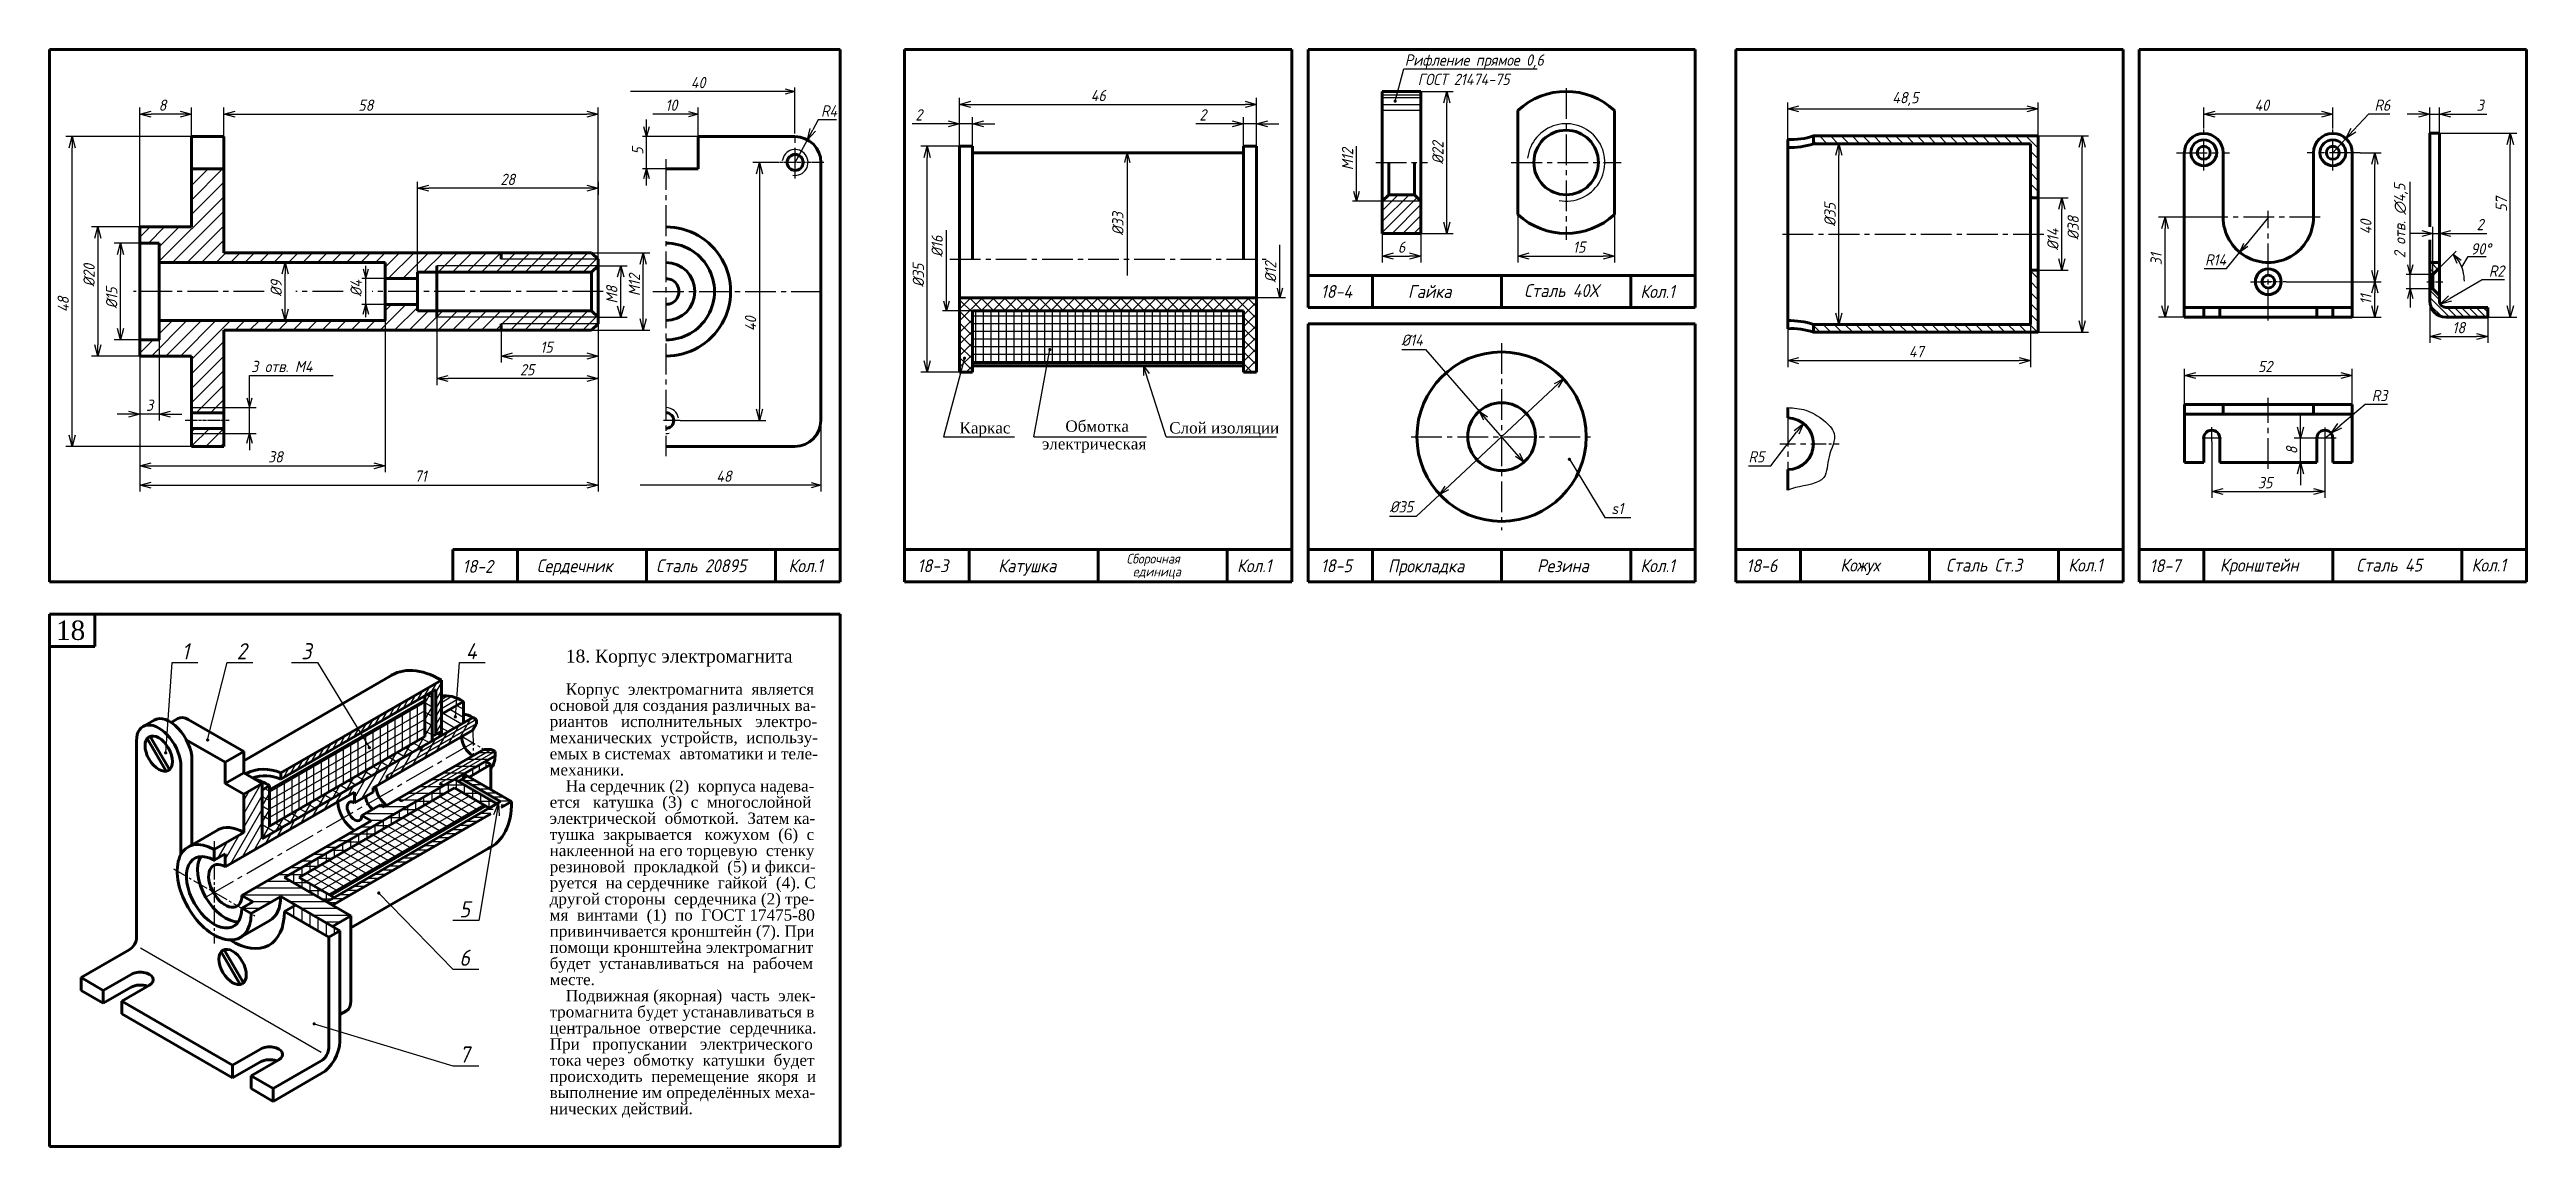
# Model space of a CAD drawing. Header units: millimetres. Extents: x -255 to 513, y 132 to 472.
import ezdxf

# ---------------------------------------------------------------- set-up
doc = ezdxf.new("R2010")
doc.units = ezdxf.units.MM
doc.header["$LTSCALE"] = 0.5
doc.linetypes.add('CENTER2', pattern=[28.575, 19.05, -3.175, 3.175, -3.175])
doc.layers.get('Defpoints').update_dxf_attribs({"color": 5})
doc.styles.get("Standard").update_dxf_attribs({"font": 'isocpeui.ttf', "width": 0.9})
doc.styles.add('стиль1', font='TIMES.TTF')
doc.dimstyles.new('Standart 1', dxfattribs={"dimtxt": 3.5, "dimasz": 3.5, "dimexe": 2, "dimexo": 0, "dimgap": 1, "dimtad": 1, "dimtoh": 1, "dimdec": 0, "dimtxsty": 'Standard', "dimblk": 'OPEN30', "dimcen": 2.5, "dimadec": 0, "dimazin": 0, "dimtfac": 1, "dimtdec": 0, "dimtmove": 0, "dimatfit": 3, "dimldrblk": 'DOTSMALL', "dimfxl": 0, "dimarcsym": 0})

msp = doc.modelspace()

# ---------------------------------------------------------------- texts
at = {"lineweight": -3, "width": 0.9}
for s, height, p in [('Рифление прямое 0,6', 3.5, (165, 467)), ('ГОСТ 21474-75', 3.5, (169, 461)), ('10', 3.5, (-64.17, 453)), ('3 отв. М4', 3.5, (-192.54, 372)), ('s1', 3.5, (229, 328)), ('1', 5, (-214, 283)), ('2', 5, (-197, 283)), ('3', 5, (-177, 283)), ('5', 5, (-128, 203)), ('6', 5, (-128, 188)), ('7', 5, (-128, 158))]:
    msp.add_text(s, height=height, dxfattribs=at).set_placement(p)
msp.add_text('2 отв. ∅4,5', height=3.5, rotation=90, dxfattribs=at).set_placement((475.08, 407.33))
at = {"width": 0.9}
for s, height, p in [('Сталь 40Х', 4, (202, 395.28)), ('18-4', 4, (139, 395)), ('Гайка', 4, (166, 395)), ('Кол.1', 4, (238, 395)), ('Сборочная', 3, (78.73, 312.68)), ('18-2', 4, (-127.02, 309.8)), ('Сердечник', 4, (-104, 310)), ('Сталь 20895', 4, (-67, 310)), ('Кол.1', 4, (-26, 310)), ('18-3', 4, (14, 310)), ('Катушка', 4, (39, 310)), ('единица', 3, (80.73, 308.68)), ('Кол.1', 4, (113, 310)), ('18-5', 4, (139, 310)), ('Прокладка', 4, (159.8, 309.94)), ('Резина', 4, (206, 310)), ('Кол.1', 4, (238, 310)), ('18-6', 4, (270.85, 310)), ('Кожух', 4, (299.96, 310.2)), ('Сталь Ст.3', 4, (332.72, 310.2)), ('Кол.1', 4, (370.6, 310.2)), ('18-7', 4, (395.85, 310)), ('Кронштейн', 4, (417.6, 310.2)), ('Сталь 45', 4, (459.87, 310.2)), ('Кол.1', 4, (495.6, 310.2)), ('4', 5, (-126, 283))]:
    msp.add_text(s, height=height, dxfattribs=at).set_placement(p)
at = {"lineweight": -3, "style": 'стиль1'}
for s, p in [('Каркас', (27, 353)), ('Обмотка', (59.81, 353.52)), ('Слой изоляции', (92, 353)), ('электрическая', (52.57, 348.05))]:
    msp.add_text(s, height=3.5, dxfattribs=at).set_placement(p)
at = {"lineweight": 30, "style": 'стиль1'}
msp.add_text('18', height=6, dxfattribs=at).set_placement((-253, 289))
at = {"style": 'стиль1'}
for s, height, p in [('18. Корпус электромагнита', 4, (-95, 282)), ('основой для создания различных ва-', 3.5, (-100, 267)), ('Корпус  электромагнита  является', 3.5, (-95, 272)), ('риантов   исполнительных   электро-', 3.5, (-100, 262)), ('механических  устройств,  использу-', 3.5, (-100, 257)), ('емых в системах  автоматики и теле-', 3.5, (-100, 252)), ('механики.', 3.5, (-100, 247)), ('На сердечник (2)  корпуса надева-', 3.5, (-95, 242)), ('ется   катушка  (3)  с  многослойной ', 3.5, (-100, 237)), ('тушка  закрывается   кожухом  (6)  с', 3.5, (-100, 227)), ('электрической  обмоткой.  Затем ка-', 3.5, (-100, 232)), ('наклеенной на его торцевую  стенку', 3.5, (-100, 222)), ('резиновой  прокладкой  (5) и фикси-', 3.5, (-100, 217)), ('руется  на сердечнике  гайкой  (4). С', 3.5, (-100, 212)), ('другой стороны  сердечника (2) тре-', 3.5, (-100, 207)), ('привинчивается кронштейн (7). При', 3.5, (-100, 197)), ('мя  винтами  (1)  по  ГОСТ 17475-80', 3.5, (-100, 202)), ('помощи кронштейна электромагнит', 3.5, (-100, 192)), ('месте.', 3.5, (-100, 182)), ('будет  устанавливаться  на  рабочем', 3.5, (-100, 187)), ('Подвижная (якорная)  часть  элек-', 3.5, (-95, 177)), ('тромагнита будет устанавливаться в', 3.5, (-100, 172)), ('центральное  отверстие  сердечника.', 3.5, (-100, 167)), ('При   пропускании   электрического', 3.5, (-100, 162)), ('тока через  обмотку  катушки  будет', 3.5, (-100, 157)), ('происходить  перемещение  якоря  и', 3.5, (-100, 152)), ('выполнение им определённых меха-', 3.5, (-100, 147)), ('нических действий.', 3.5, (-100, 142))]:
    msp.add_text(s, height=height, dxfattribs=at).set_placement(p)
at = {"lineweight": -3, "char_height": 3.5, "attachment_point": 5}
for s, insert in [('40', (-54, 461.75)), ('R14', (416.26, 406.8)), ('90°', (498.48, 410.2)), ('%%c14', (167.25, 381.93)), ('48', (-46, 339.75)), ('%%c35', (163.94, 330.27))]:
    msp.add_mtext(s, dxfattribs=dict(at, insert=insert))
at = {"lineweight": -3, "char_height": 3.5, "attachment_point": 5, "rotation": 90}
for s, insert in [('5', (-72.75, 440.55)), ('M12', (147.25, 438)), ('%%c33', (76.07, 418)), ('%%c16', (20.07, 411)), ('%%c4', (-160, 398)), ('%%c12', (123.4, 403))]:
    msp.add_mtext(s, dxfattribs=dict(at, insert=insert))

# ---------------------------------------------------------------- blocks, each defined once
blk = doc.blocks.new('_Open30')
at = {"color": 0, "linetype": 'ByBlock', "lineweight": -2}
for p, q in [((-1, 0.27), (0, 0)), ((0, 0), (-1, -0.27)), ((0, 0), (-1, 0))]:
    blk.add_line(p, q, dxfattribs=at)
blk = doc.blocks.new('*D45')
at = {"color": 0, "lineweight": -2}
for p, q in [((-87, 409), (-69, 409)), ((-71, 388.5), (-71, 405.5)), ((-87, 385), (-69, 385))]:
    blk.add_line(p, q, dxfattribs=at)
at = {"layer": 'Defpoints', "color": 0}
for p in [(-87, 409), (-71, 409), (-87, 385)]:
    blk.add_point(p, dxfattribs=at)
at = {"color": 0, "lineweight": -2, "xscale": 3.5, "yscale": 3.5, "zscale": 3.5}
for p, rotation in [((-71, 409), 90), ((-71, 385), 270)]:
    blk.add_blockref('_Open30', p, dxfattribs=dict(at, rotation=rotation))
at = {"color": 0, "lineweight": -3, "insert": (-73.75, 399), "char_height": 3.5, "attachment_point": 5, "rotation": 90}
blk.add_mtext('M12', dxfattribs=at)
blk = doc.blocks.new('_DotSmall')
at = {"color": 0, "linetype": 'ByBlock', "const_width": 0.5}
blk.add_lwpolyline([(-0.0625, 0, 1), (0.0625, 0, 1)], format="xyb", close=True, dxfattribs=at)
blk = doc.blocks.new('*D46')
at = {"color": 0, "lineweight": -2}
for p, q in [((-115, 385), (-115, 375)), ((-85, 387), (-85, 375)), ((-88.5, 377), (-111.5, 377))]:
    blk.add_line(p, q, dxfattribs=at)
at = {"layer": 'Defpoints', "color": 0}
for p in [(-115, 385), (-85, 387), (-115, 377)]:
    blk.add_point(p, dxfattribs=at)
at = {"color": 0, "lineweight": -2, "xscale": 3.5, "yscale": 3.5, "zscale": 3.5, "rotation": 180}
blk.add_blockref('_Open30', (-115, 377), dxfattribs=at)
at = {"color": 0, "lineweight": -2, "xscale": 3.5, "yscale": 3.5, "zscale": 3.5}
blk.add_blockref('_Open30', (-85, 377), dxfattribs=at)
at = {"color": 0, "lineweight": -3, "insert": (-101, 379.75), "char_height": 3.5, "attachment_point": 5}
blk.add_mtext('15', dxfattribs=at)
blk = doc.blocks.new('*D47')
at = {"color": 0, "lineweight": -2}
for p, q in [((-135, 389), (-135, 368)), ((-85, 377.75), (-85, 368)), ((-88.5, 370), (-131.5, 370))]:
    blk.add_line(p, q, dxfattribs=at)
at = {"layer": 'Defpoints', "color": 0}
for p in [(-135, 389), (-85, 377.75), (-135, 370)]:
    blk.add_point(p, dxfattribs=at)
at = {"color": 0, "lineweight": -2, "xscale": 3.5, "yscale": 3.5, "zscale": 3.5, "rotation": 180}
blk.add_blockref('_Open30', (-135, 370), dxfattribs=at)
at = {"color": 0, "lineweight": -2, "xscale": 3.5, "yscale": 3.5, "zscale": 3.5}
blk.add_blockref('_Open30', (-85, 370), dxfattribs=at)
at = {"color": 0, "lineweight": -3, "insert": (-107, 372.75), "char_height": 3.5, "attachment_point": 5}
blk.add_mtext('25', dxfattribs=at)
blk = doc.blocks.new('*D48')
at = {"color": 0, "lineweight": -2}
for p, q in [((-201, 445), (-201, 454)), ((-85, 407), (-85, 454)), ((-197.5, 452), (-88.5, 452))]:
    blk.add_line(p, q, dxfattribs=at)
at = {"layer": 'Defpoints', "color": 0}
for p in [(-85, 452), (-201, 445), (-85, 407)]:
    blk.add_point(p, dxfattribs=at)
at = {"color": 0, "lineweight": -2, "xscale": 3.5, "yscale": 3.5, "zscale": 3.5, "rotation": 180}
blk.add_blockref('_Open30', (-201, 452), dxfattribs=at)
at = {"color": 0, "lineweight": -2, "xscale": 3.5, "yscale": 3.5, "zscale": 3.5}
blk.add_blockref('_Open30', (-85, 452), dxfattribs=at)
at = {"color": 0, "lineweight": -3, "insert": (-157, 454.75), "char_height": 3.5, "attachment_point": 5}
blk.add_mtext('58', dxfattribs=at)
blk = doc.blocks.new('*D49')
at = {"color": 0, "lineweight": -2}
for p, q in [((-141, 397), (-141, 431)), ((-85, 431), (-85, 427)), ((-88.5, 429), (-137.5, 429))]:
    blk.add_line(p, q, dxfattribs=at)
at = {"layer": 'Defpoints', "color": 0}
for p in [(-85, 431), (-141, 429), (-141, 397)]:
    blk.add_point(p, dxfattribs=at)
at = {"color": 0, "lineweight": -2, "xscale": 3.5, "yscale": 3.5, "zscale": 3.5, "rotation": 180}
blk.add_blockref('_Open30', (-141, 429), dxfattribs=at)
at = {"color": 0, "lineweight": -2, "xscale": 3.5, "yscale": 3.5, "zscale": 3.5}
blk.add_blockref('_Open30', (-85, 429), dxfattribs=at)
at = {"color": 0, "lineweight": -3, "insert": (-113, 431.75), "char_height": 3.5, "attachment_point": 5}
blk.add_mtext('28', dxfattribs=at)
blk = doc.blocks.new('*D50')
at = {"color": 0, "lineweight": -2}
for p, q in [((-227, 417), (-227, 454)), ((-211, 445), (-211, 454)), ((-214.5, 452), (-223.5, 452))]:
    blk.add_line(p, q, dxfattribs=at)
at = {"layer": 'Defpoints', "color": 0}
for p in [(-227, 452), (-211, 445), (-227, 417)]:
    blk.add_point(p, dxfattribs=at)
at = {"color": 0, "lineweight": -2, "xscale": 3.5, "yscale": 3.5, "zscale": 3.5, "rotation": 180}
blk.add_blockref('_Open30', (-227, 452), dxfattribs=at)
at = {"color": 0, "lineweight": -2, "xscale": 3.5, "yscale": 3.5, "zscale": 3.5}
blk.add_blockref('_Open30', (-211, 452), dxfattribs=at)
at = {"color": 0, "lineweight": -3, "insert": (-220, 454.75), "char_height": 3.5, "attachment_point": 5}
blk.add_mtext('8', dxfattribs=at)
blk = doc.blocks.new('*D51')
at = {"color": 0, "lineweight": -2}
for p, q in [((-227, 417.02), (-242, 417.02)), ((-240, 413.52), (-240, 380.5)), ((-227, 377), (-242, 377))]:
    blk.add_line(p, q, dxfattribs=at)
at = {"layer": 'Defpoints', "color": 0}
for p in [(-227, 417.02), (-240, 377), (-227, 377)]:
    blk.add_point(p, dxfattribs=at)
at = {"color": 0, "lineweight": -2, "xscale": 3.5, "yscale": 3.5, "zscale": 3.5}
for p, rotation in [((-240, 417.02), 90), ((-240, 377), 270)]:
    blk.add_blockref('_Open30', p, dxfattribs=dict(at, rotation=rotation))
at = {"color": 0, "lineweight": -3, "insert": (-242.75, 402), "char_height": 3.5, "attachment_point": 5, "rotation": 90}
blk.add_mtext('%%c20', dxfattribs=at)
blk = doc.blocks.new('*D52')
at = {"color": 0, "lineweight": -2}
for p, q in [((-227, 382), (-227, 357)), ((-221, 382), (-221, 357)), ((-230.5, 359), (-234, 359)), ((-221, 359), (-227, 359)), ((-217.5, 359), (-214, 359))]:
    blk.add_line(p, q, dxfattribs=at)
at = {"layer": 'Defpoints', "color": 0}
for p in [(-227, 382), (-221, 382), (-227, 359)]:
    blk.add_point(p, dxfattribs=at)
at = {"color": 0, "lineweight": -2, "xscale": 3.5, "yscale": 3.5, "zscale": 3.5}
blk.add_blockref('_Open30', (-227, 359), dxfattribs=at)
at = {"color": 0, "lineweight": -2, "xscale": 3.5, "yscale": 3.5, "zscale": 3.5, "rotation": 180}
blk.add_blockref('_Open30', (-221, 359), dxfattribs=at)
at = {"color": 0, "lineweight": -3, "insert": (-224, 361.75), "char_height": 3.5, "attachment_point": 5}
blk.add_mtext('3', dxfattribs=at)
blk = doc.blocks.new('*D53')
at = {"color": 0, "lineweight": -2}
for p, q in [((-151, 388), (-151, 341)), ((-227, 359), (-227, 341)), ((-223.5, 343), (-154.5, 343))]:
    blk.add_line(p, q, dxfattribs=at)
at = {"layer": 'Defpoints', "color": 0}
for p in [(-151, 388), (-227, 359), (-151, 343)]:
    blk.add_point(p, dxfattribs=at)
at = {"color": 0, "lineweight": -2, "xscale": 3.5, "yscale": 3.5, "zscale": 3.5, "rotation": 180}
blk.add_blockref('_Open30', (-227, 343), dxfattribs=at)
at = {"color": 0, "lineweight": -2, "xscale": 3.5, "yscale": 3.5, "zscale": 3.5}
blk.add_blockref('_Open30', (-151, 343), dxfattribs=at)
at = {"color": 0, "lineweight": -3, "insert": (-185, 345.75), "char_height": 3.5, "attachment_point": 5}
blk.add_mtext('38', dxfattribs=at)
blk = doc.blocks.new('*D54')
at = {"color": 0, "lineweight": -2}
for p, q in [((-85, 371.75), (-85, 335)), ((-227, 341.75), (-227, 335)), ((-223.5, 337), (-88.5, 337))]:
    blk.add_line(p, q, dxfattribs=at)
at = {"layer": 'Defpoints', "color": 0}
for p in [(-85, 371.75), (-227, 341.75), (-85, 337)]:
    blk.add_point(p, dxfattribs=at)
at = {"color": 0, "lineweight": -2, "xscale": 3.5, "yscale": 3.5, "zscale": 3.5, "rotation": 180}
blk.add_blockref('_Open30', (-227, 337), dxfattribs=at)
at = {"color": 0, "lineweight": -2, "xscale": 3.5, "yscale": 3.5, "zscale": 3.5}
blk.add_blockref('_Open30', (-85, 337), dxfattribs=at)
at = {"color": 0, "lineweight": -3, "insert": (-140, 339.77), "char_height": 3.5, "attachment_point": 5}
blk.add_mtext('71', dxfattribs=at)
blk = doc.blocks.new('*D55')
at = {"color": 0, "lineweight": -2}
for p, q in [((-227, 412), (-235, 412)), ((-233, 385.5), (-233, 408.5)), ((-227, 382), (-235, 382))]:
    blk.add_line(p, q, dxfattribs=at)
at = {"layer": 'Defpoints', "color": 0}
for p in [(-233, 412), (-227, 412), (-227, 382)]:
    blk.add_point(p, dxfattribs=at)
at = {"color": 0, "lineweight": -2, "xscale": 3.5, "yscale": 3.5, "zscale": 3.5}
for p, rotation in [((-233, 412), 90), ((-233, 382), 270)]:
    blk.add_blockref('_Open30', p, dxfattribs=dict(at, rotation=rotation))
at = {"color": 0, "lineweight": -3, "insert": (-235.75, 395), "char_height": 3.5, "attachment_point": 5, "rotation": 90}
blk.add_mtext('%%c15', dxfattribs=at)
blk = doc.blocks.new('*D56')
at = {"color": 0, "lineweight": -2}
for p, q in [((-85, 405), (-76, 405)), ((-78, 392.5), (-78, 401.5)), ((-85, 389), (-76, 389))]:
    blk.add_line(p, q, dxfattribs=at)
at = {"layer": 'Defpoints', "color": 0}
for p in [(-85, 405), (-78, 405), (-85, 389)]:
    blk.add_point(p, dxfattribs=at)
at = {"color": 0, "lineweight": -2, "xscale": 3.5, "yscale": 3.5, "zscale": 3.5}
for p, rotation in [((-78, 405), 90), ((-78, 389), 270)]:
    blk.add_blockref('_Open30', p, dxfattribs=dict(at, rotation=rotation))
at = {"color": 0, "lineweight": -3, "insert": (-80.75, 396), "char_height": 3.5, "attachment_point": 5, "rotation": 90}
blk.add_mtext('M8', dxfattribs=at)
blk = doc.blocks.new('*D57')
at = {"color": 0, "lineweight": -2}
for p, q in [((-16.8, 450.19), (-18.47, 447.11)), ((-11.07, 450.19), (-16.8, 450.19)), ((-23.94, 437), (-20.13, 444.04))]:
    blk.add_line(p, q, dxfattribs=at)
at = {"layer": 'Defpoints', "color": 0}
for p in [(-20.13, 444.04), (-23.94, 437)]:
    blk.add_point(p, dxfattribs=at)
at = {"color": 0, "lineweight": -2, "xscale": 3.5, "yscale": 3.5, "zscale": 3.5, "rotation": 241.5685386595959}
blk.add_blockref('_Open30', (-20.13, 444.04), dxfattribs=at)
at = {"color": 0, "lineweight": -3, "insert": (-13.44, 452.94), "char_height": 3.5, "attachment_point": 5}
blk.add_mtext('R4', dxfattribs=at)
blk = doc.blocks.new('*D58')
at = {"color": 0, "lineweight": -2}
for p, q in [((-29, 437), (-37, 437)), ((-35, 433.5), (-35, 360.5)), ((-59.53, 357), (-33, 357))]:
    blk.add_line(p, q, dxfattribs=at)
at = {"layer": 'Defpoints', "color": 0}
for p in [(-29, 437), (-59.53, 357), (-35, 357)]:
    blk.add_point(p, dxfattribs=at)
at = {"color": 0, "lineweight": -2, "xscale": 3.5, "yscale": 3.5, "zscale": 3.5}
for p, rotation in [((-35, 437), 90), ((-35, 357), 270)]:
    blk.add_blockref('_Open30', p, dxfattribs=dict(at, rotation=rotation))
at = {"color": 0, "lineweight": -3, "insert": (-37.75, 387), "char_height": 3.5, "attachment_point": 5, "rotation": 90}
blk.add_mtext('40', dxfattribs=at)
blk = doc.blocks.new('*D59')
at = {"color": 0, "lineweight": -2}
for p, q in [((-182, 406), (-180, 406)), ((-182, 391.5), (-182, 402.5)), ((-182, 388), (-180, 388))]:
    blk.add_line(p, q, dxfattribs=at)
at = {"layer": 'Defpoints', "color": 0}
for p in [(-182, 406), (-182, 406), (-182, 388)]:
    blk.add_point(p, dxfattribs=at)
at = {"color": 0, "lineweight": -2, "xscale": 3.5, "yscale": 3.5, "zscale": 3.5}
for p, rotation in [((-182, 406), 90), ((-182, 388), 270)]:
    blk.add_blockref('_Open30', p, dxfattribs=dict(at, rotation=rotation))
at = {"color": 0, "lineweight": -3, "insert": (-184.75, 398), "char_height": 3.5, "attachment_point": 5, "rotation": 90}
blk.add_mtext('%%c9', dxfattribs=at)
blk = doc.blocks.new('*D60')
at = {"color": 0, "lineweight": -2}
for p, q in [((-211, 445), (-250, 445)), ((-248, 352.5), (-248, 441.5)), ((-211, 349), (-250, 349))]:
    blk.add_line(p, q, dxfattribs=at)
at = {"layer": 'Defpoints', "color": 0}
for p in [(-248, 445), (-211, 445), (-211, 349)]:
    blk.add_point(p, dxfattribs=at)
at = {"color": 0, "lineweight": -2, "xscale": 3.5, "yscale": 3.5, "zscale": 3.5}
for p, rotation in [((-248, 445), 90), ((-248, 349), 270)]:
    blk.add_blockref('_Open30', p, dxfattribs=dict(at, rotation=rotation))
at = {"color": 0, "lineweight": -3, "insert": (-250.75, 393), "char_height": 3.5, "attachment_point": 5, "rotation": 90}
blk.add_mtext('48', dxfattribs=at)
blk = doc.blocks.new('*D61')
at = {"color": 0, "lineweight": -2}
for p, q in [((450.13, 354.82), (450.13, 333)), ((415.07, 350.5), (415.07, 333)), ((418.57, 335), (446.63, 335))]:
    blk.add_line(p, q, dxfattribs=at)
at = {"layer": 'Defpoints', "color": 0}
for p in [(450.13, 354.82), (415.07, 350.5), (450.13, 335)]:
    blk.add_point(p, dxfattribs=at)
at = {"color": 0, "lineweight": -2, "xscale": 3.5, "yscale": 3.5, "zscale": 3.5, "rotation": 180}
blk.add_blockref('_Open30', (415.07, 335), dxfattribs=at)
at = {"color": 0, "lineweight": -2, "xscale": 3.5, "yscale": 3.5, "zscale": 3.5}
blk.add_blockref('_Open30', (450.13, 335), dxfattribs=at)
at = {"color": 0, "lineweight": -3, "insert": (431.6, 337.75), "char_height": 3.5, "attachment_point": 5}
blk.add_mtext('35', dxfattribs=at)
blk = doc.blocks.new('*D62')
at = {"color": 0, "lineweight": -2}
for p, q in [((462.6, 362), (454.72, 355.36)), ((469.49, 362), (462.6, 362)), ((450.13, 351.5), (452.04, 353.11))]:
    blk.add_line(p, q, dxfattribs=at)
at = {"layer": 'Defpoints', "color": 0}
for p in [(452.04, 353.11), (450.13, 351.5)]:
    blk.add_point(p, dxfattribs=at)
at = {"color": 0, "lineweight": -2, "xscale": 3.5, "yscale": 3.5, "zscale": 3.5, "rotation": 220.0965298266344}
blk.add_blockref('_Open30', (452.04, 353.11), dxfattribs=at)
at = {"color": 0, "lineweight": -3, "insert": (467.06, 364.75), "char_height": 3.5, "attachment_point": 5}
blk.add_mtext('R3', dxfattribs=at)
blk = doc.blocks.new('*D63')
at = {"color": 0, "lineweight": -2}
for p, q in [((482.63, 394.04), (482.63, 381.04)), ((500.63, 389.04), (500.63, 381.04)), ((486.13, 383.04), (497.13, 383.04))]:
    blk.add_line(p, q, dxfattribs=at)
at = {"layer": 'Defpoints', "color": 0}
for p in [(482.63, 394.04), (500.63, 389.04), (500.63, 383.04)]:
    blk.add_point(p, dxfattribs=at)
at = {"color": 0, "lineweight": -2, "xscale": 3.5, "yscale": 3.5, "zscale": 3.5, "rotation": 180}
blk.add_blockref('_Open30', (482.63, 383.04), dxfattribs=at)
at = {"color": 0, "lineweight": -2, "xscale": 3.5, "yscale": 3.5, "zscale": 3.5}
blk.add_blockref('_Open30', (500.63, 383.04), dxfattribs=at)
at = {"color": 0, "lineweight": -3, "insert": (491.6, 385.79), "char_height": 3.5, "attachment_point": 5}
blk.add_mtext('18', dxfattribs=at)
blk = doc.blocks.new('*D64')
at = {"color": 0, "lineweight": -2}
for p, q in [((442.6, 355), (442.6, 358.5)), ((453.66, 351.5), (440.6, 351.5)), ((442.6, 344), (442.6, 351.5)), ((447.63, 344), (440.6, 344)), ((442.6, 340.5), (442.6, 337))]:
    blk.add_line(p, q, dxfattribs=at)
at = {"layer": 'Defpoints', "color": 0}
for p in [(442.6, 351.5), (453.66, 351.5), (447.63, 344)]:
    blk.add_point(p, dxfattribs=at)
at = {"color": 0, "lineweight": -2, "xscale": 3.5, "yscale": 3.5, "zscale": 3.5}
for p, rotation in [((442.6, 351.5), 270), ((442.6, 344), 90)]:
    blk.add_blockref('_Open30', p, dxfattribs=dict(at, rotation=rotation))
at = {"color": 0, "lineweight": -3, "insert": (439.85, 347.75), "char_height": 3.5, "attachment_point": 5, "rotation": 90}
blk.add_mtext('8', dxfattribs=at)
blk = doc.blocks.new('*D65')
at = {"color": 0, "lineweight": -2}
for p, q in [((482.63, 446.04), (482.63, 454)), ((485.63, 446.04), (485.63, 454)), ((479.13, 452), (475.63, 452)), ((482.63, 452), (485.63, 452)), ((489.13, 452), (500.34, 452))]:
    blk.add_line(p, q, dxfattribs=at)
at = {"layer": 'Defpoints', "color": 0}
for p in [(482.63, 446.04), (485.63, 452), (485.63, 446.04)]:
    blk.add_point(p, dxfattribs=at)
at = {"color": 0, "lineweight": -2, "xscale": 3.5, "yscale": 3.5, "zscale": 3.5}
blk.add_blockref('_Open30', (482.63, 452), dxfattribs=at)
at = {"color": 0, "lineweight": -2, "xscale": 3.5, "yscale": 3.5, "zscale": 3.5, "rotation": 180}
blk.add_blockref('_Open30', (485.63, 452), dxfattribs=at)
at = {"color": 0, "lineweight": -3, "insert": (498.23, 454.75), "char_height": 3.5, "attachment_point": 5}
blk.add_mtext('3', dxfattribs=at)
blk = doc.blocks.new('*D66')
at = {"color": 0, "lineweight": -2}
for p, q in [((461.1, 440), (467.6, 440)), ((465.6, 403.54), (465.6, 436.5)), ((438.13, 400.04), (467.6, 400.04))]:
    blk.add_line(p, q, dxfattribs=at)
at = {"layer": 'Defpoints', "color": 0}
for p in [(461.1, 440), (465.6, 440), (438.13, 400.04)]:
    blk.add_point(p, dxfattribs=at)
at = {"color": 0, "lineweight": -2, "xscale": 3.5, "yscale": 3.5, "zscale": 3.5}
for p, rotation in [((465.6, 440), 90), ((465.6, 400.04), 270)]:
    blk.add_blockref('_Open30', p, dxfattribs=dict(at, rotation=rotation))
at = {"color": 0, "lineweight": -3, "insert": (462.85, 417), "char_height": 3.5, "attachment_point": 5, "rotation": 90}
blk.add_mtext('40', dxfattribs=at)
blk = doc.blocks.new('*D67')
at = {"color": 0, "lineweight": -2}
for p, q in [((412.6, 447.5), (412.6, 454)), ((452.6, 447.5), (452.6, 454)), ((449.1, 452), (416.1, 452))]:
    blk.add_line(p, q, dxfattribs=at)
at = {"layer": 'Defpoints', "color": 0}
for p in [(412.6, 452), (412.6, 447.5), (452.6, 447.5)]:
    blk.add_point(p, dxfattribs=at)
at = {"color": 0, "lineweight": -2, "xscale": 3.5, "yscale": 3.5, "zscale": 3.5, "rotation": 180}
blk.add_blockref('_Open30', (412.6, 452), dxfattribs=at)
at = {"color": 0, "lineweight": -2, "xscale": 3.5, "yscale": 3.5, "zscale": 3.5}
blk.add_blockref('_Open30', (452.6, 452), dxfattribs=at)
at = {"color": 0, "lineweight": -3, "insert": (430.6, 454.75), "char_height": 3.5, "attachment_point": 5}
blk.add_mtext('40', dxfattribs=at)
blk = doc.blocks.new('*D68')
at = {"color": 0, "lineweight": -2}
for p, q in [((463.6, 452), (459.02, 447)), ((470.26, 452), (463.6, 452)), ((452.6, 440), (456.66, 444.42))]:
    blk.add_line(p, q, dxfattribs=at)
at = {"layer": 'Defpoints', "color": 0}
for p in [(452.6, 440), (456.66, 444.42)]:
    blk.add_point(p, dxfattribs=at)
at = {"color": 0, "lineweight": -2, "xscale": 3.5, "yscale": 3.5, "zscale": 3.5, "rotation": 227.489552921997}
blk.add_blockref('_Open30', (456.66, 444.42), dxfattribs=at)
at = {"color": 0, "lineweight": -3, "insert": (467.93, 454.75), "char_height": 3.5, "attachment_point": 5}
blk.add_mtext('R6', dxfattribs=at)
blk = doc.blocks.new('*D69')
at = {"color": 0, "lineweight": -2}
for p, q in [((485.63, 446.04), (509.6, 446.04)), ((507.6, 392.54), (507.6, 442.54)), ((500.63, 389.04), (509.6, 389.04))]:
    blk.add_line(p, q, dxfattribs=at)
at = {"layer": 'Defpoints', "color": 0}
for p in [(485.63, 446.04), (507.6, 446.04), (500.63, 389.04)]:
    blk.add_point(p, dxfattribs=at)
at = {"color": 0, "lineweight": -2, "xscale": 3.5, "yscale": 3.5, "zscale": 3.5}
for p, rotation in [((507.6, 446.04), 90), ((507.6, 389.04), 270)]:
    blk.add_blockref('_Open30', p, dxfattribs=dict(at, rotation=rotation))
at = {"color": 0, "lineweight": -3, "insert": (504.83, 424), "char_height": 3.5, "attachment_point": 5, "rotation": 90}
blk.add_mtext('57', dxfattribs=at)
blk = doc.blocks.new('*D70')
at = {"color": 0, "lineweight": -2}
for p, q in [((416.57, 420.04), (398.6, 420.04)), ((400.6, 392.54), (400.6, 416.54)), ((406.57, 389.04), (398.6, 389.04))]:
    blk.add_line(p, q, dxfattribs=at)
at = {"layer": 'Defpoints', "color": 0}
for p in [(400.6, 420.04), (416.57, 420.04), (406.57, 389.04)]:
    blk.add_point(p, dxfattribs=at)
at = {"color": 0, "lineweight": -2, "xscale": 3.5, "yscale": 3.5, "zscale": 3.5}
for p, rotation in [((400.6, 420.04), 90), ((400.6, 389.04), 270)]:
    blk.add_blockref('_Open30', p, dxfattribs=dict(at, rotation=rotation))
at = {"color": 0, "lineweight": -3, "insert": (397.85, 407), "char_height": 3.5, "attachment_point": 5, "rotation": 90}
blk.add_mtext('31', dxfattribs=at)
blk = doc.blocks.new('*D71')
at = {"color": 0, "lineweight": -2}
for p, q in [((480.13, 415), (476.63, 415)), ((483.63, 402.04), (483.63, 417)), ((483.63, 415), (485.63, 415)), ((485.63, 404.04), (485.63, 417)), ((489.13, 415), (500.35, 415))]:
    blk.add_line(p, q, dxfattribs=at)
at = {"layer": 'Defpoints', "color": 0}
for p in [(485.63, 415), (483.63, 402.04), (485.63, 404.04)]:
    blk.add_point(p, dxfattribs=at)
at = {"color": 0, "lineweight": -2, "xscale": 3.5, "yscale": 3.5, "zscale": 3.5}
blk.add_blockref('_Open30', (483.63, 415), dxfattribs=at)
at = {"color": 0, "lineweight": -2, "xscale": 3.5, "yscale": 3.5, "zscale": 3.5, "rotation": 180}
blk.add_blockref('_Open30', (485.63, 415), dxfattribs=at)
at = {"color": 0, "lineweight": -3, "insert": (498.23, 417.75), "char_height": 3.5, "attachment_point": 5}
blk.add_mtext('2', dxfattribs=at)
blk = doc.blocks.new('*D72')
at = {"color": 0, "lineweight": -2}
for p, q in [((498.86, 400.58), (488.93, 394.79)), ((505.75, 400.58), (498.86, 400.58))]:
    blk.add_line(p, q, dxfattribs=at)
at = {"layer": 'Defpoints', "color": 0}
for p in [(485.9, 393.03), (487.63, 394.04)]:
    blk.add_point(p, dxfattribs=at)
at = {"color": 0, "lineweight": -2, "xscale": 3.5, "yscale": 3.5, "zscale": 3.5, "rotation": 210.2333368075981}
blk.add_blockref('_Open30', (485.9, 393.03), dxfattribs=at)
at = {"color": 0, "lineweight": -3, "insert": (503.33, 403.33), "char_height": 3.5, "attachment_point": 5}
blk.add_mtext('R2', dxfattribs=at)
blk = doc.blocks.new('*D73')
at = {"color": 0, "lineweight": -2}
for p, q in [((465.6, 400.04), (467.6, 400.04)), ((465.6, 392.54), (465.6, 396.54)), ((458.63, 389.04), (467.6, 389.04))]:
    blk.add_line(p, q, dxfattribs=at)
at = {"layer": 'Defpoints', "color": 0}
for p in [(465.6, 400.04), (465.6, 400.04), (458.63, 389.04)]:
    blk.add_point(p, dxfattribs=at)
at = {"color": 0, "lineweight": -2, "xscale": 3.5, "yscale": 3.5, "zscale": 3.5}
for p, rotation in [((465.6, 400.04), 90), ((465.6, 389.04), 270)]:
    blk.add_blockref('_Open30', p, dxfattribs=dict(at, rotation=rotation))
at = {"color": 0, "lineweight": -3, "insert": (462.85, 394.54), "char_height": 3.5, "attachment_point": 5, "rotation": 90}
blk.add_mtext('11', dxfattribs=at)
blk = doc.blocks.new('*D74')
at = {"color": 0, "lineweight": -2}
for p, q in [((406.6, 362), (406.6, 373)), ((410.1, 371), (455.1, 371)), ((458.6, 362), (458.6, 373))]:
    blk.add_line(p, q, dxfattribs=at)
at = {"layer": 'Defpoints', "color": 0}
for p in [(458.6, 371), (406.6, 362), (458.6, 362)]:
    blk.add_point(p, dxfattribs=at)
at = {"color": 0, "lineweight": -2, "xscale": 3.5, "yscale": 3.5, "zscale": 3.5, "rotation": 180}
blk.add_blockref('_Open30', (406.6, 371), dxfattribs=at)
at = {"color": 0, "lineweight": -2, "xscale": 3.5, "yscale": 3.5, "zscale": 3.5}
blk.add_blockref('_Open30', (458.6, 371), dxfattribs=at)
at = {"color": 0, "lineweight": -3, "insert": (431.6, 373.75), "char_height": 3.5, "attachment_point": 5}
blk.add_mtext('52', dxfattribs=at)
blk = doc.blocks.new('*D75')
at = {"color": 0, "lineweight": -2}
for p, q in [((278.39, 343), (286.41, 353.36)), ((271.53, 343), (278.39, 343))]:
    blk.add_line(p, q, dxfattribs=at)
at = {"layer": 'Defpoints', "color": 0}
for p in [(288.55, 356.13), (283.66, 349.8)]:
    blk.add_point(p, dxfattribs=at)
at = {"color": 0, "lineweight": -2, "xscale": 3.5, "yscale": 3.5, "zscale": 3.5, "rotation": 52.25319461272477}
blk.add_blockref('_Open30', (288.55, 356.13), dxfattribs=at)
at = {"color": 0, "lineweight": -3, "insert": (273.95, 345.75), "char_height": 3.5, "attachment_point": 5}
blk.add_mtext('R5', dxfattribs=at)
blk = doc.blocks.new('*D76')
at = {"color": 0, "lineweight": -2}
for p, q in [((361.26, 426), (370.6, 426)), ((368.6, 407.1), (368.6, 422.5)), ((361.26, 403.6), (370.6, 403.6))]:
    blk.add_line(p, q, dxfattribs=at)
at = {"layer": 'Defpoints', "color": 0}
for p in [(361.26, 426), (368.6, 426), (361.26, 403.6)]:
    blk.add_point(p, dxfattribs=at)
at = {"color": 0, "lineweight": -2, "xscale": 3.5, "yscale": 3.5, "zscale": 3.5}
for p, rotation in [((368.6, 426), 90), ((368.6, 403.6), 270)]:
    blk.add_blockref('_Open30', p, dxfattribs=dict(at, rotation=rotation))
at = {"color": 0, "lineweight": -3, "insert": (365.85, 413.16), "char_height": 3.5, "attachment_point": 5, "rotation": 90}
blk.add_mtext('%%c14', dxfattribs=at)
blk = doc.blocks.new('*D77')
at = {"color": 0, "lineweight": -2}
for p, q in [((361.26, 445.2), (376.88, 445.2)), ((374.88, 387.9), (374.88, 441.7)), ((361.26, 384.4), (376.88, 384.4))]:
    blk.add_line(p, q, dxfattribs=at)
at = {"layer": 'Defpoints', "color": 0}
for p in [(361.26, 445.2), (374.88, 445.2), (361.26, 384.4)]:
    blk.add_point(p, dxfattribs=at)
at = {"color": 0, "lineweight": -2, "xscale": 3.5, "yscale": 3.5, "zscale": 3.5}
for p, rotation in [((374.88, 445.2), 90), ((374.88, 384.4), 270)]:
    blk.add_blockref('_Open30', p, dxfattribs=dict(at, rotation=rotation))
at = {"color": 0, "lineweight": -3, "insert": (372.13, 416.68), "char_height": 3.5, "attachment_point": 5, "rotation": 90}
blk.add_mtext('%%c38', dxfattribs=at)
blk = doc.blocks.new('*D78')
at = {"color": 0, "lineweight": -2}
for p, q in [((299.52, 442.8), (301.52, 442.8)), ((299.52, 390.3), (299.52, 439.3)), ((299.52, 386.8), (301.52, 386.8))]:
    blk.add_line(p, q, dxfattribs=at)
at = {"layer": 'Defpoints', "color": 0}
for p in [(299.52, 442.8), (299.52, 442.8), (299.52, 386.8)]:
    blk.add_point(p, dxfattribs=at)
at = {"color": 0, "lineweight": -2, "xscale": 3.5, "yscale": 3.5, "zscale": 3.5}
for p, rotation in [((299.52, 442.8), 90), ((299.52, 386.8), 270)]:
    blk.add_blockref('_Open30', p, dxfattribs=dict(at, rotation=rotation))
at = {"color": 0, "lineweight": -3, "insert": (296.77, 420.81), "char_height": 3.5, "attachment_point": 5, "rotation": 90}
blk.add_mtext('%%c35', dxfattribs=at)
blk = doc.blocks.new('*D79')
at = {"color": 0, "lineweight": -2}
for p, q in [((283.66, 444.13), (283.66, 455.59)), ((287.16, 453.59), (357.76, 453.59)), ((361.26, 444.81), (361.26, 455.59))]:
    blk.add_line(p, q, dxfattribs=at)
at = {"layer": 'Defpoints', "color": 0}
for p in [(361.26, 453.59), (283.66, 444.13), (361.26, 444.81)]:
    blk.add_point(p, dxfattribs=at)
at = {"color": 0, "lineweight": -2, "xscale": 3.5, "yscale": 3.5, "zscale": 3.5, "rotation": 180}
blk.add_blockref('_Open30', (283.66, 453.59), dxfattribs=at)
at = {"color": 0, "lineweight": -2, "xscale": 3.5, "yscale": 3.5, "zscale": 3.5}
blk.add_blockref('_Open30', (361.26, 453.59), dxfattribs=at)
at = {"color": 0, "lineweight": -3, "insert": (320.13, 456.69), "char_height": 3.5, "attachment_point": 5}
blk.add_mtext('48,5', dxfattribs=at)
blk = doc.blocks.new('*D80')
at = {"color": 0, "lineweight": -2}
for p, q in [((283.66, 385.47), (283.66, 373.57)), ((358.86, 386.8), (358.86, 373.57)), ((287.16, 375.57), (355.36, 375.57))]:
    blk.add_line(p, q, dxfattribs=at)
at = {"layer": 'Defpoints', "color": 0}
for p in [(283.66, 385.47), (358.86, 386.8), (358.86, 375.57)]:
    blk.add_point(p, dxfattribs=at)
at = {"color": 0, "lineweight": -2, "xscale": 3.5, "yscale": 3.5, "zscale": 3.5, "rotation": 180}
blk.add_blockref('_Open30', (283.66, 375.57), dxfattribs=at)
at = {"color": 0, "lineweight": -2, "xscale": 3.5, "yscale": 3.5, "zscale": 3.5}
blk.add_blockref('_Open30', (358.86, 375.57), dxfattribs=at)
at = {"color": 0, "lineweight": -3, "insert": (323.49, 378.34), "char_height": 3.5, "attachment_point": 5}
blk.add_mtext('47', dxfattribs=at)
blk = doc.blocks.new('*D81')
at = {"color": 0, "lineweight": -2}
for p, q in [((111.5, 449), (100.28, 449)), ((115, 442), (115, 451)), ((119, 449), (115, 449)), ((119, 442), (119, 451)), ((122.5, 449), (126, 449))]:
    blk.add_line(p, q, dxfattribs=at)
at = {"layer": 'Defpoints', "color": 0}
for p in [(119, 449), (115, 442), (119, 442)]:
    blk.add_point(p, dxfattribs=at)
at = {"color": 0, "lineweight": -2, "xscale": 3.5, "yscale": 3.5, "zscale": 3.5}
blk.add_blockref('_Open30', (115, 449), dxfattribs=at)
at = {"color": 0, "lineweight": -2, "xscale": 3.5, "yscale": 3.5, "zscale": 3.5, "rotation": 180}
blk.add_blockref('_Open30', (119, 449), dxfattribs=at)
at = {"color": 0, "lineweight": -3, "insert": (102.4, 451.75), "char_height": 3.5, "attachment_point": 5}
blk.add_mtext('2', dxfattribs=at)
blk = doc.blocks.new('*D82')
at = {"color": 0, "lineweight": -2}
for p, q in [((170, 459), (180, 459)), ((178, 418.5), (178, 455.5)), ((170, 415), (180, 415))]:
    blk.add_line(p, q, dxfattribs=at)
at = {"layer": 'Defpoints', "color": 0}
for p in [(170, 459), (178, 459), (170, 415)]:
    blk.add_point(p, dxfattribs=at)
at = {"color": 0, "lineweight": -2, "xscale": 3.5, "yscale": 3.5, "zscale": 3.5}
for p, rotation in [((178, 459), 90), ((178, 415), 270)]:
    blk.add_blockref('_Open30', p, dxfattribs=dict(at, rotation=rotation))
at = {"color": 0, "lineweight": -3, "insert": (175.25, 440), "char_height": 3.5, "attachment_point": 5, "rotation": 90}
blk.add_mtext('%%c22', dxfattribs=at)
blk = doc.blocks.new('*D83')
at = {"color": 0, "lineweight": -2}
for p, q in [((158, 415), (158, 406)), ((170, 415), (170, 406)), ((161.5, 408), (166.5, 408))]:
    blk.add_line(p, q, dxfattribs=at)
at = {"layer": 'Defpoints', "color": 0}
for p in [(158, 415), (170, 415), (170, 408)]:
    blk.add_point(p, dxfattribs=at)
at = {"color": 0, "lineweight": -2, "xscale": 3.5, "yscale": 3.5, "zscale": 3.5, "rotation": 180}
blk.add_blockref('_Open30', (158, 408), dxfattribs=at)
at = {"color": 0, "lineweight": -2, "xscale": 3.5, "yscale": 3.5, "zscale": 3.5}
blk.add_blockref('_Open30', (170, 408), dxfattribs=at)
at = {"color": 0, "lineweight": -3, "insert": (164, 410.75), "char_height": 3.5, "attachment_point": 5}
blk.add_mtext('6', dxfattribs=at)
blk = doc.blocks.new('*D84')
at = {"color": 0, "lineweight": -2}
for p, q in [((200, 420.91), (200, 406)), ((230, 420.91), (230, 406)), ((203.5, 408), (226.5, 408))]:
    blk.add_line(p, q, dxfattribs=at)
at = {"layer": 'Defpoints', "color": 0}
for p in [(200, 420.91), (230, 420.91), (230, 408)]:
    blk.add_point(p, dxfattribs=at)
at = {"color": 0, "lineweight": -2, "xscale": 3.5, "yscale": 3.5, "zscale": 3.5, "rotation": 180}
blk.add_blockref('_Open30', (200, 408), dxfattribs=at)
at = {"color": 0, "lineweight": -2, "xscale": 3.5, "yscale": 3.5, "zscale": 3.5}
blk.add_blockref('_Open30', (230, 408), dxfattribs=at)
at = {"color": 0, "lineweight": -3, "insert": (219, 410.75), "char_height": 3.5, "attachment_point": 5}
blk.add_mtext('15', dxfattribs=at)
blk = doc.blocks.new('*D85')
at = {"color": 0, "lineweight": -2}
for p, q in [((27, 442), (15, 442)), ((17, 375.5), (17, 438.5)), ((27, 372), (15, 372))]:
    blk.add_line(p, q, dxfattribs=at)
at = {"layer": 'Defpoints', "color": 0}
for p in [(17, 442), (27, 442), (27, 372)]:
    blk.add_point(p, dxfattribs=at)
at = {"color": 0, "lineweight": -2, "xscale": 3.5, "yscale": 3.5, "zscale": 3.5}
for p, rotation in [((17, 442), 90), ((17, 372), 270)]:
    blk.add_blockref('_Open30', p, dxfattribs=dict(at, rotation=rotation))
at = {"color": 0, "lineweight": -3, "insert": (14.25, 402), "char_height": 3.5, "attachment_point": 5, "rotation": 90}
blk.add_mtext('%%c35', dxfattribs=at)
blk = doc.blocks.new('*D86')
at = {"color": 0, "lineweight": -2}
for p, q in [((23.5, 449), (12.28, 449)), ((27, 442), (27, 451)), ((31, 449), (27, 449)), ((31, 442), (31, 451)), ((34.5, 449), (38, 449))]:
    blk.add_line(p, q, dxfattribs=at)
at = {"layer": 'Defpoints', "color": 0}
for p in [(31, 449), (27, 442), (31, 442)]:
    blk.add_point(p, dxfattribs=at)
at = {"color": 0, "lineweight": -2, "xscale": 3.5, "yscale": 3.5, "zscale": 3.5}
blk.add_blockref('_Open30', (27, 449), dxfattribs=at)
at = {"color": 0, "lineweight": -2, "xscale": 3.5, "yscale": 3.5, "zscale": 3.5, "rotation": 180}
blk.add_blockref('_Open30', (31, 449), dxfattribs=at)
at = {"color": 0, "lineweight": -3, "insert": (14.4, 451.75), "char_height": 3.5, "attachment_point": 5}
blk.add_mtext('2', dxfattribs=at)
blk = doc.blocks.new('*D87')
at = {"color": 0, "lineweight": -2}
for p, q in [((27, 450), (27, 457)), ((30.5, 455), (115.5, 455)), ((119, 450), (119, 457))]:
    blk.add_line(p, q, dxfattribs=at)
at = {"layer": 'Defpoints', "color": 0}
for p in [(119, 455), (27, 450), (119, 450)]:
    blk.add_point(p, dxfattribs=at)
at = {"color": 0, "lineweight": -2, "xscale": 3.5, "yscale": 3.5, "zscale": 3.5, "rotation": 180}
blk.add_blockref('_Open30', (27, 455), dxfattribs=at)
at = {"color": 0, "lineweight": -2, "xscale": 3.5, "yscale": 3.5, "zscale": 3.5}
blk.add_blockref('_Open30', (119, 455), dxfattribs=at)
at = {"color": 0, "lineweight": -3, "insert": (70, 457.75), "char_height": 3.5, "attachment_point": 5}
blk.add_mtext('46', dxfattribs=at)

# ---------------------------------------------------------------- dimensions: what is measured, and where the dimension line sits
at = {"lineweight": -3}
for base, p1, p2, angle, text, picture, middle in [((-227, 452), (-211, 445), (-227, 417), 180, '8', '*D50', (-220, 452)), ((-85, 452), (-201, 445), (-85, 407), 180, '58', '*D48', (-157, 452)), ((178, 459), (170, 415), (170, 459), 90, '%%c22', '*D82', (178, 440)), ((-248, 445), (-211, 349), (-211, 445), 90, '48', '*D60', (-248, 393)), ((17, 442), (27, 372), (27, 442), 90, '%%c35', '*D85', (17, 402)), ((299.52, 442.8), (299.52, 386.8), (299.52, 442.8), 90, '%%c35', '*D78', (299.52, 420.81)), ((374.88, 445.2), (361.26, 384.4), (361.26, 445.2), 90, '%%c38', '*D77', (374.88, 416.68)), ((465.6, 440), (438.13, 400.04), (461.1, 440), 90, '40', '*D66', (465.6, 417)), ((-141, 429), (-85, 431), (-141, 397), 180, '28', '*D49', (-113, 429)), ((-35, 357), (-29, 437), (-59.53, 357), 90, '40', '*D58', (-35, 387)), ((368.6, 426), (361.26, 403.6), (361.26, 426), 90, '%%c14', '*D76', (368.6, 413.16)), ((-240, 377), (-227, 417.02), (-227, 377), 90, '%%c20', '*D51', (-240, 402)), ((-233, 412), (-227, 382), (-227, 412), 90, '%%c15', '*D55', (-233, 395)), ((-71, 409), (-87, 385), (-87, 409), 90, 'M12', '*D45', (-71, 399)), ((-182, 406), (-182, 388), (-182, 406), 90, '%%c9', '*D59', (-182, 398)), ((-78, 405), (-85, 389), (-85, 405), 90, 'M8', '*D56', (-78, 396)), ((-135, 370), (-85, 377.75), (-135, 389), 180, '25', '*D47', (-107, 370)), ((-115, 377), (-85, 387), (-115, 385), 180, '15', '*D46', (-101, 377))]:
    dim = msp.add_linear_dim(base=base, p1=p1, p2=p2, angle=angle, text=text, dimstyle='Standart 1', dxfattribs=at)
    dim.commit()
    dim.dimension.update_dxf_attribs({"geometry": picture, "text_midpoint": middle, "dimtype": 160})
dim = msp.add_radius_dim(center=(-23.94, 437), mpoint=(-20.13, 444.04), text='R4', dimstyle='Standart 1', dxfattribs=at)
dim.commit()
dim.dimension.update_dxf_attribs({"geometry": '*D57', "text_midpoint": (-13.44, 452.94)})
for base, p1, p2, text, picture, middle in [((31, 449), (27, 442), (31, 442), '2', '*D86', (14.4, 449)), ((119, 455), (27, 450), (119, 450), '46', '*D87', (70, 455)), ((119, 449), (115, 442), (119, 442), '2', '*D81', (102.4, 449)), ((361.26, 453.59), (283.66, 444.13), (361.26, 444.81), '48,5', '*D79', (320.13, 453.59)), ((170, 408), (158, 415), (170, 415), '6', '*D83', (164, 408)), ((230, 408), (200, 420.91), (230, 420.91), '15', '*D84', (219, 408)), ((-151, 343), (-227, 359), (-151, 388), '38', '*D53', (-185, 343)), ((358.86, 375.57), (283.66, 385.47), (358.86, 386.8), '47', '*D80', (323.49, 375.57)), ((-227, 359), (-221, 382), (-227, 382), '3', '*D52', (-224, 359)), ((-85, 337), (-227, 341.75), (-85, 371.75), '71', '*D54', (-140, 337))]:
    dim = msp.add_linear_dim(base=base, p1=p1, p2=p2, text=text, dimstyle='Standart 1', dxfattribs=at)
    dim.commit()
    dim.dimension.update_dxf_attribs({"geometry": picture, "text_midpoint": middle, "dimtype": 160})
for base, p1, p2, picture, middle in [((412.6, 452), (452.6, 447.5), (412.6, 447.5), '*D67', (430.6, 452)), ((485.63, 452), (482.63, 446.04), (485.63, 446.04), '*D65', (498.23, 452)), ((485.63, 415), (483.63, 402.04), (485.63, 404.04), '*D71', (498.23, 415)), ((500.63, 383.04), (482.63, 394.04), (500.63, 389.04), '*D63', (491.6, 383.04)), ((458.6, 371), (406.6, 362), (458.6, 362), '*D74', (431.6, 371))]:
    dim = msp.add_linear_dim(base=base, p1=p1, p2=p2, dimstyle='Standart 1', dxfattribs=at)
    dim.commit()
    dim.dimension.update_dxf_attribs({"geometry": picture, "text_midpoint": middle, "dimtype": 160})
for center, mpoint, picture, middle in [((452.6, 440), (456.66, 444.42), '*D68', (467.93, 452)), ((487.63, 394.04), (485.9, 393.03), '*D72', (503.33, 400.58)), ((450.1318, 351.5), (452.0442, 353.1102), '*D62', (467.0644, 362))]:
    dim = msp.add_radius_dim(center=center, mpoint=mpoint, dimstyle='Standart 1', dxfattribs=at)
    dim.commit()
    dim.dimension.update_dxf_attribs({"geometry": picture, "text_midpoint": middle, "dimtype": 164})
for base, p1, p2, picture, middle in [((507.6, 446.04), (500.63, 389.04), (485.63, 446.04), '*D69', (507.6, 424)), ((400.6, 420.04), (406.57, 389.04), (416.57, 420.04), '*D70', (400.6, 407)), ((465.6, 400.04), (458.63, 389.04), (465.6, 400.04), '*D73', (465.6, 394.54)), ((442.60247017, 351.5), (447.63178643, 344), (453.662284, 351.5), '*D64', (442.60247017, 347.75))]:
    dim = msp.add_linear_dim(base=base, p1=p1, p2=p2, angle=90, dimstyle='Standart 1', dxfattribs=at)
    dim.commit()
    dim.dimension.update_dxf_attribs({"geometry": picture, "text_midpoint": middle, "dimtype": 160})
dim = msp.add_radius_dim(center=(283.66, 349.8), mpoint=(288.55, 356.13), text='R5', dimstyle='Standart 1', dxfattribs=at)
dim.commit()
dim.dimension.update_dxf_attribs({"geometry": '*D75', "text_midpoint": (273.95, 343), "dimtype": 164})
at = {"lineweight": -3, "ltscale": 0.5}
dim = msp.add_linear_dim(base=(450.13, 335), p1=(415.07, 350.5), p2=(450.13, 354.82), text='35', dimstyle='Standart 1', dxfattribs=at)
dim.commit()
dim.dimension.update_dxf_attribs({"geometry": '*D61', "text_midpoint": (431.6, 335), "dimtype": 160})

# ---------------------------------------------------------------- hatches: boundary and pattern name
at = {"lineweight": -3}
h = msp.add_hatch(dxfattribs=at)
h.set_pattern_fill('ANSI31', color=256, scale=0.75, angle=90, style=0)
h.set_pattern_definition([(135, (229.4573, 287), (-1.683798, -1.683798), [])])
h.paths.add_polyline_path([(361.26, 403.6), (358.86, 403.6), (358.86, 386.8), (291.66, 386.8), (291.66, 384.4), (361.26, 384.4)])
h.paths.add_polyline_path([(361.26, 445.2), (291.66, 445.2), (291.66, 442.8), (358.86, 442.8), (358.86, 426), (361.26, 426)])
h = msp.add_hatch(dxfattribs=at)
h.set_pattern_fill('ANSI31', color=256, style=0)
h.set_pattern_definition([(45, (-282, 287), (-2.245064, 2.245064), [])])
h.paths.add_polyline_path([(-201, 435), (-211, 435), (-211, 417), (-227, 417), (-227, 412), (-221, 412), (-221, 406), (-151, 406), (-151, 401), (-141, 401), (-141, 403), (-135, 403), (-135, 405), (-85, 405), (-85, 405), (-85, 407), (-115, 407), (-115, 409), (-201, 409)])
h.paths.add_polyline_path([(-135, 405), (-135, 403), (-87, 403), (-85, 405)], flags=17)
h.paths.add_polyline_path([(-115, 409), (-115, 407), (-85, 407), (-87, 409)], flags=17)
h.paths.add_polyline_path([(-115, 385), (-115, 387), (-85, 387), (-85, 389), (-85, 389), (-135, 389), (-135, 391), (-141, 391), (-141, 393), (-151, 393), (-151, 388), (-221, 388), (-221, 382), (-227, 382), (-227, 377), (-211, 377), (-211, 359.43), (-201, 359.43), (-201, 385)])
h.paths.add_polyline_path([(-135, 391), (-135, 389), (-85, 389), (-87, 391)], flags=17)
h.paths.add_polyline_path([(-115, 387), (-115, 385), (-87, 385), (-85, 387)], flags=17)
h.paths.add_polyline_path([(-201, 349), (-201, 354.57), (-211, 354.57), (-211, 349)])
h = msp.add_hatch(dxfattribs=at)
h.set_pattern_fill('ANSI31', color=256, scale=0.75, style=0)
h.set_pattern_definition([(45, (-20, 372), (-1.683798, 1.683798), [])])
h.paths.add_polyline_path([(170, 425), (168, 427), (160, 427), (158, 425)])
h.paths.add_polyline_path([(158, 425), (158, 415), (170, 415), (170, 425)])
h = msp.add_hatch(dxfattribs=at)
h.set_pattern_fill('ANSI31', color=256, scale=0.5, angle=90, style=0)
h.set_pattern_definition([(135, (5, -14), (-1.122532, -1.122532), [])])
h.paths.add_polyline_path([(485.63, 404.29), (485.63, 405.98), (482.63, 405.98), (482.63, 402.29), (483.63, 402.29)])
h.paths.add_polyline_path([(485.63, 395.79), (483.63, 397.79), (482.63, 397.79), (482.63, 394.04, 0.414214), (487.63, 389.04), (500.63, 389.04), (500.63, 391.9), (500.49, 392.04), (487.63, 392.04, -0.414214), (485.63, 394.04)])
h = msp.add_hatch(dxfattribs=at)
h.set_pattern_fill('ANSI37', color=256, scale=0.8, style=0)
h.set_pattern_definition([(45, (-20, 287), (-1.79605, 1.79605), []), (135, (-20, 287), (-1.79605, -1.79605), [])])
h.paths.add_polyline_path([(31, 391), (27, 391), (27, 372), (27.85, 372), (29.04, 376.07, -0.333075), (28.86, 376.31, -1), (29.36, 376.31, -0.500291), (29.04, 376.07), (27.85, 372), (31, 372)])
h.paths.add_polyline_path([(27, 395), (27, 391), (31, 391), (115, 391), (115, 372), (119, 372), (119, 395), (118.75, 395)])
for points in [[(115, 374), (115, 375), (31, 375), (31, 374)], [(-138.71, 269.62), (-138.71, 270.28), (-186.81, 242.52), (-186.81, 241.85)], [(-120.39, 237.89), (-119.81, 237.56), (-167.91, 209.79), (-168.48, 210.12)]]:
    msp.add_hatch(color=256).paths.add_polyline_path(points)
h = msp.add_hatch(dxfattribs=at)
h.set_pattern_fill('ANSI31', color=256, scale=0.396705, angle=15, style=0)
h.set_pattern_definition([(60, (-300.1813, 115.5696), (-1.090792, 0.629769), [])])
h.paths.add_polyline_path([(-135.27, 259.71), (-133.56, 260.7), (-133.56, 276.57), (-183.37, 247.8), (-183.37, 245.82), (-135.27, 273.59)])
h = msp.add_hatch(dxfattribs=at)
h.set_pattern_fill('ANSI37', color=256, scale=0.79341, angle=15, style=0)
h.set_pattern_definition([(60, (-300.1813, 115.5696), (-2.181583, 1.259538), []), (150, (-300.1813, 115.5696), (-1.259538, -2.181583), [])])
h.paths.add_polyline_path([(-189.1, 227.31), (-136.42, 257.72), (-136.42, 272.93), (-138.71, 271.61), (-138.71, 259.04), (-186.81, 231.28), (-186.81, 243.84), (-189.1, 242.52)])
h = msp.add_hatch(color=256)
h.paths.add_polyline_path([(-136.42, 259.04), (-135.27, 259.71), (-135.27, 273.59), (-136.42, 272.93)])
h.paths.add_polyline_path([(-127.26, 245.82), (-128.4, 245.16), (-116.38, 238.22), (-115.23, 238.88)])
h = msp.add_hatch(dxfattribs=at)
h.set_pattern_fill('ANSI31', color=256, scale=0.661175, angle=105, style=0)
h.set_pattern_definition([(150, (-300.1813, 115.5696), (-1.049615, -1.817986), [])])
h.paths.add_polyline_path([(-133.56, 265.99), (-133.56, 259.38), (-126.69, 263.34), (-126.69, 269.95)])
h = msp.add_hatch(dxfattribs=at)
h.set_pattern_fill('ANSI31', color=256, scale=0.661175, angle=15, style=0)
h.set_pattern_definition([(60, (-300.1813, 115.5696), (-1.817986, 1.049615), [])])
h.paths.add_polyline_path([(-189.1, 227.31), (-189.1, 244.5), (-194.82, 241.19), (-194.82, 229.29), (-203.99, 224), (-203.99, 220.7), (-200.55, 222.68), (-200.55, 218.71), (-160.47, 241.85), (-160.47, 238.55), (-154.74, 241.85), (-154.74, 243.18), (-150.42, 245.67), (-150.42, 247), (-122.68, 263.01), (-122.68, 264.33), (-139.85, 254.42), (-139.85, 255.74)])
h.paths.add_polyline_path([(-150.42, 247), (-150.42, 245.67), (-123.82, 261.03), (-122.68, 263.01)])
h.paths.add_polyline_path([(-122.68, 264.33), (-123.82, 265), (-139.85, 255.74), (-139.85, 254.42)])
h = msp.add_hatch(dxfattribs=at)
h.set_pattern_fill('ANSI31', color=256, scale=0.661175, angle=135, style=0)
h.set_pattern_definition([(180, (-300.1813, 115.5696), (-4e-16, -2.09923), [])])
h.paths.add_polyline_path([(-183.37, 209.46), (-167.34, 200.2), (-161.61, 203.51), (-182.23, 215.41), (-132.98, 243.84), (-134.13, 244.5), (-116.95, 254.42), (-118.1, 255.08), (-145.83, 239.06), (-146.98, 239.72), (-151.31, 237.23), (-152.45, 237.89), (-158.18, 234.58), (-155.31, 232.93), (-195.4, 209.79), (-191.96, 207.8), (-195.4, 205.82), (-192.53, 204.17)])
h.paths.add_polyline_path([(-118.1, 255.08), (-120.39, 255.08), (-146.98, 239.72), (-145.83, 239.06)], flags=17)
h.paths.add_polyline_path([(-134.13, 244.5), (-132.98, 243.84), (-116.95, 253.09), (-116.95, 254.42)], flags=17)
h = msp.add_hatch(dxfattribs=at)
h.set_pattern_fill('ANSI37', color=256, scale=0.79341, angle=45, style=0)
h.set_pattern_definition([(90, (-300.1813, 115.5696), (-2.519076, 4e-16), []), (180, (-300.1813, 115.5696), (-4e-16, -2.519076), [])])
h.paths.add_polyline_path([(-129.55, 243.18), (-118.67, 236.9), (-116.38, 238.22), (-129.55, 245.82), (-182.23, 215.41), (-169.06, 207.8), (-166.77, 209.13), (-177.65, 215.41)])
h = msp.add_hatch(dxfattribs=at)
h.set_pattern_fill('ANSI31', color=256, scale=0.661175, angle=45, style=0)
h.set_pattern_definition([(90, (-300.1813, 115.5696), (-2.09923, 4e-16), [])])
h.paths.add_polyline_path([(-118.21, 250.39), (-119.87, 251.41), (-126.69, 247.47), (-124.97, 246.48)])
h = msp.add_hatch(dxfattribs=at)
h.set_pattern_fill('ANSI31', color=256, scale=0.79341, angle=45, style=0)
h.set_pattern_definition([(90, (-300.1813, 115.5696), (-2.519076, 4e-16), [])])
h.paths.add_polyline_path([(-168.48, 196.89), (-165.05, 198.88), (-167.34, 200.2), (-178.79, 206.81), (-182.23, 204.83)])

# ---------------------------------------------------------------- linework, layer by layer
at = {"color": 0, "lineweight": 60}
for p, q in [((-255, 307), (-255, 472)), ((-10, 472), (-10, 307)), ((-10, 317), (-130, 317)), ((-130, 317), (-130, 307)), ((-110, 317), (-110, 307)), ((-70, 317), (-70, 307)), ((-30, 317), (-30, 307)), ((-10, 307), (-255, 307))]:
    msp.add_line(p, q, dxfattribs=at)
at = {"lineweight": 60}
for p, q in [((-255, 472), (-10, 472)), ((130, 472), (10, 472)), ((10, 472), (10, 307)), ((130, 307), (130, 472)), ((255, 472), (135, 472)), ((135, 472), (135, 392)), ((255, 392), (255, 472)), ((387.6, 472), (267.6, 472)), ((267.6, 472), (267.6, 307)), ((387.6, 307), (387.6, 472)), ((512.6, 472), (392.6, 472)), ((392.6, 472), (392.6, 307)), ((512.6, 307), (512.6, 472)), ((158, 459), (158, 415)), ((170, 459), (158, 459)), ((170, 415), (170, 459)), ((200, 420.91), (200, 453.09)), ((230, 453.09), (230, 420.91)), ((482.63, 446.04), (482.63, 417)), ((482.63, 446.04), (485.63, 446.04)), ((485.63, 394.04), (485.63, 446.04)), ((-201, 445), (-211, 445)), ((-211, 417), (-211, 445)), ((-201, 409), (-201, 445)), ((-54, 435), (-54, 445)), ((-32.89, 445), (-54, 445)), ((-24, 445), (-32.89, 445)), ((27, 442), (27, 372)), ((31, 442), (27, 442)), ((31, 442), (27, 442)), ((31, 442), (31, 407)), ((31, 440), (115, 440)), ((119, 442), (115, 442)), ((115, 407), (115, 442)), ((119, 372), (119, 442)), ((283.66, 444.13), (283.66, 385.47)), ((291.66, 445.2), (361.26, 445.2)), ((291.66, 445.2), (291.66, 442.8)), ((291.66, 442.8), (358.86, 442.8)), ((358.86, 442.8), (358.86, 414.8)), ((361.26, 414.8), (361.26, 445.2)), ((406.57, 440.04), (406.57, 389.04)), ((418.57, 440.04), (418.57, 420.04)), ((446.6, 440), (446.6, 420)), ((458.6, 440), (458.6, 389.04)), ((-201, 435), (-211, 435)), ((-64, 435), (-54, 435)), ((-16, 357), (-16, 437)), ((160, 427), (160, 437)), ((168, 427), (168, 437)), ((158, 425), (160, 427)), ((168, 427), (160, 427)), ((170, 425), (168, 427)), ((358.86, 426), (361.26, 426)), ((-211, 417), (-227, 417)), ((-227, 417), (-227, 377)), ((170, 415), (158, 415)), ((358.86, 386.8), (358.86, 414.8)), ((361.26, 414.8), (361.26, 384.4)), ((-227, 412), (-221, 412)), ((-221, 412), (-221, 397)), ((-87, 409), (-201, 409)), ((-115, 409), (-115, 407)), ((-85, 407), (-87, 409)), ((-85, 397), (-85, 407)), ((482.63, 413), (482.63, 394.04)), ((-151, 406), (-221, 406)), ((-151, 406), (-151, 397)), ((-141, 401), (-151, 401)), ((-141, 403), (-141, 397)), ((-87, 403), (-141, 403)), ((-135, 405), (-135, 397)), ((-85, 405), (-87, 403)), ((-87, 403), (-87, 397)), ((-87, 403), (-87, 397)), ((255, 402), (135, 402)), ((155, 402), (155, 392)), ((195, 402), (195, 392)), ((235, 402), (235, 392)), ((361.26, 403.6), (358.86, 403.6)), ((482.63, 405.98), (485.63, 405.98)), ((482.63, 402.29), (483.63, 402.29)), ((483.63, 402.29), (485.63, 404.29)), ((483.63, 402.29), (483.63, 397.79)), ((-221, 382), (-221, 397)), ((-151, 388), (-151, 397)), ((-141, 393), (-151, 393)), ((-141, 391), (-141, 397)), ((-135, 389), (-135, 397)), ((-87, 391), (-87, 397)), ((-85, 397), (-85, 387)), ((27, 395), (119, 395)), ((135, 392), (255, 392)), ((432.6, 392.04), (406.57, 392.04)), ((412.57, 389.04), (412.57, 392.04)), ((417.57, 392.04), (417.57, 389.04)), ((432.6, 392.04), (458.63, 392.04)), ((447.63, 392.04), (447.63, 389.04)), ((452.63, 389.04), (452.63, 392.04)), ((482.63, 397.79), (483.63, 397.79)), ((483.63, 397.79), (485.63, 395.79)), ((487.63, 392.04), (500.63, 392.04)), ((500.63, 392.04), (500.63, 389.04)), ((-151, 388), (-221, 388)), ((-201, 385), (-201, 349)), ((-87, 385), (-201, 385)), ((-87, 391), (-141, 391)), ((-115, 385), (-115, 387)), ((-87, 391), (-85, 389)), ((-85, 387), (-87, 385)), ((31, 372), (31, 391)), ((31, 391), (115, 391)), ((115, 391), (115, 372)), ((255, 387), (135, 387)), ((135, 387), (135, 307)), ((255, 307), (255, 387)), ((291.66, 384.4), (291.66, 386.8)), ((291.66, 386.8), (358.86, 386.8)), ((291.66, 384.4), (361.26, 384.4)), ((432.6, 389.04), (406.57, 389.04)), ((432.6, 389.04), (458.63, 389.04)), ((500.63, 389.04), (487.63, 389.04)), ((-227, 382), (-221, 382)), ((-211, 377), (-227, 377)), ((-211, 349), (-211, 377)), ((27, 372), (31, 372)), ((31, 375), (115, 375)), ((31, 374), (115, 374)), ((115.02, 372), (119.02, 372)), ((283.66, 361), (283.66, 357.8)), ((406.6, 362), (432.6, 362)), ((406.6, 362), (406.6, 344)), ((418.57, 362), (418.57, 359)), ((458.6, 362), (432.6, 362)), ((446.6, 362), (446.6, 359)), ((458.6, 362), (458.6, 344)), ((-201, 359.43), (-211, 359.43)), ((-201, 354.57), (-211, 354.57)), ((432.6, 359), (406.6, 359)), ((432.6, 359), (458.6, 359)), ((-201, 349), (-211, 349)), ((-24, 349), (-64, 349)), ((412.57, 344), (412.57, 351.5)), ((417.57, 344), (417.57, 351.5)), ((447.63, 344), (447.63, 351.5)), ((452.6, 344), (452.6, 351.5)), ((283.66, 341.8), (283.66, 335.4)), ((412.57, 344), (406.6, 344)), ((432.6, 344), (417.57, 344)), ((432.6, 344), (447.63, 344)), ((452.63, 344), (458.6, 344)), ((130, 317), (10, 317)), ((30, 317), (30, 307)), ((70, 317), (70, 307)), ((110, 317), (110, 307)), ((255, 317), (135, 317)), ((155, 317), (155, 307)), ((195, 317), (195, 307)), ((235, 317), (235, 307)), ((387.6, 317), (267.6, 317)), ((267.6, 317), (267.6, 307)), ((287.6, 317), (287.6, 307)), ((327.6, 317), (327.6, 307)), ((367.6, 317), (367.6, 307)), ((512.6, 317), (392.6, 317)), ((392.6, 317), (392.6, 307)), ((412.6, 317), (412.6, 307)), ((452.6, 317), (452.6, 307)), ((492.6, 317), (492.6, 307)), ((10, 307), (130, 307)), ((135, 307), (255, 307)), ((267.6, 307), (387.6, 307)), ((392.6, 307), (512.6, 307)), ((-255, 132), (-255, 297)), ((-255, 297), (-10, 297)), ((-241, 287), (-241, 297)), ((-10, 297), (-10, 132)), ((-255, 287), (-241, 287)), ((-148.92, 278.05), (-194.82, 251.55)), ((-183.37, 247.8), (-133.56, 276.57)), ((-133.56, 276.57), (-133.56, 259.38)), ((-186.81, 242.52), (-138.71, 270.28)), ((-183.37, 245.82), (-135.27, 273.59)), ((-138.71, 271.61), (-136.42, 272.93)), ((-138.71, 259.04), (-138.71, 271.61)), ((-136.42, 272.93), (-136.42, 257.72)), ((-135.27, 273.59), (-135.27, 259.71)), ((-135.27, 272.27), (-135.27, 261.03)), ((-133.56, 265.99), (-126.69, 269.95)), ((-126.69, 263.34), (-126.69, 269.95)), ((-226.02, 262.17), (-222.59, 264.15)), ((-217.35, 263.44), (-215.24, 264.65)), ((-194.82, 254.42), (-212, 264.33)), ((-189.1, 227.31), (-123.82, 265)), ((-123.82, 261.03), (-154.74, 243.18)), ((-122.68, 264.33), (-123.82, 265)), ((-122.68, 263.01), (-123.82, 261.03)), ((-122.68, 264.33), (-122.68, 263.01)), ((-228.03, 196.89), (-228.03, 257.72)), ((-200.55, 251.11), (-212.61, 258.07)), ((-200.55, 251.11), (-194.82, 254.42)), ((-194.82, 254.42), (-194.82, 247.8)), ((-186.81, 231.28), (-138.71, 259.04)), ((-151.31, 237.23), (-120.39, 255.08)), ((-139.85, 254.42), (-139.85, 255.74)), ((-136.42, 259.04), (-133.56, 260.7)), ((-118.1, 255.08), (-120.39, 255.08)), ((-118.1, 255.08), (-116.95, 254.42)), ((-116.95, 254.42), (-116.95, 253.09)), ((-214.29, 223.34), (-214.29, 249.79)), ((-210.86, 225.51), (-210.86, 251.77)), ((-200.55, 244.5), (-200.55, 251.11)), ((-194.82, 247.8), (-200.55, 244.5)), ((-189.1, 244.5), (-194.82, 247.8)), ((-183.37, 247.8), (-183.37, 245.82)), ((-116.95, 253.09), (-182.23, 215.41)), ((-150.42, 247), (-150.42, 245.67)), ((-116.38, 238.22), (-129.55, 245.82)), ((-128.4, 245.16), (-125.54, 246.81)), ((-115.23, 238.88), (-127.26, 245.82)), ((-111.8, 238.88), (-126.69, 247.47)), ((-118.21, 250.39), (-124.97, 246.48)), ((-118.21, 250.39), (-119.87, 251.41)), ((-118.21, 250.39), (-118.21, 242.58)), ((-194.82, 241.19), (-200.55, 244.5)), ((-200.55, 218.71), (-160.47, 241.85)), ((-189.1, 244.5), (-194.82, 241.19)), ((-194.82, 229.29), (-194.82, 241.19)), ((-189.1, 227.31), (-189.1, 244.5)), ((-186.81, 243.84), (-189.1, 242.48)), ((-186.81, 243.84), (-186.81, 231.28)), ((-177.65, 215.41), (-129.55, 243.18)), ((-169.02, 207.82), (-115.23, 238.88)), ((-160.47, 241.85), (-160.47, 238.55)), ((-160.47, 238.55), (-154.74, 241.85)), ((-154.74, 243.18), (-154.74, 241.85)), ((-146.98, 239.72), (-145.83, 239.06)), ((-134.13, 244.5), (-132.98, 243.84)), ((-129.55, 243.18), (-118.67, 236.9)), ((-118.67, 236.9), (-116.38, 238.22)), ((-115, 237.03), (-111.8, 238.88)), ((-195.4, 209.79), (-155.31, 232.93)), ((-167.91, 209.79), (-119.81, 237.56)), ((-167.34, 206.81), (-118.27, 235.14)), ((-158.18, 234.58), (-152.45, 237.89)), ((-155.31, 232.93), (-158.18, 234.58)), ((-151.31, 237.23), (-152.45, 237.89)), ((-212.08, 224.8), (-202.92, 230.09)), ((-203.99, 224), (-194.82, 229.29)), ((-203.99, 224), (-203.99, 220.7)), ((-203.99, 220.7), (-200.55, 222.68)), ((-200.55, 222.68), (-200.55, 218.71)), ((-118.19, 224.83), (-161.61, 199.76)), ((-182.23, 215.41), (-161.61, 203.51)), ((-166.77, 209.13), (-177.65, 215.41)), ((-195.4, 209.79), (-191.96, 207.8)), ((-191.96, 207.8), (-195.4, 205.82)), ((-183.37, 209.46), (-192.53, 204.17)), ((-183.37, 209.46), (-167.34, 200.2)), ((-169.06, 207.8), (-166.77, 209.13)), ((-195.89, 196.75), (-186.73, 202.04)), ((-195.4, 205.82), (-192.53, 204.17)), ((-182.23, 204.83), (-178.79, 206.81)), ((-182.23, 204.83), (-168.48, 196.89)), ((-161.61, 203.51), (-167.34, 200.2)), ((-165.05, 198.88), (-167.34, 200.2)), ((-161.61, 177.06), (-161.61, 203.51)), ((-245.21, 184.33), (-230.32, 192.93)), ((-168.48, 196.89), (-165.05, 198.88)), ((-168.48, 162.51), (-168.48, 196.89)), ((-165.05, 164.5), (-165.05, 198.88)), ((-245.21, 184.33), (-245.21, 180.36)), ((-238.34, 180.36), (-245.21, 184.33)), ((-229.75, 185.32), (-238.34, 180.36)), ((-245.21, 180.36), (-238.34, 176.4)), ((-229.75, 181.36), (-238.34, 176.4)), ((-238.34, 180.36), (-238.34, 176.4)), ((-232.62, 177.06), (-224.03, 182.02)), ((-198.26, 157.22), (-232.62, 177.06)), ((-232.62, 177.06), (-232.62, 173.09)), ((-232.62, 173.09), (-198.26, 153.26)), ((-162.96, 174.09), (-165.05, 172.88)), ((-189.67, 162.18), (-198.26, 157.22)), ((-189.67, 158.22), (-198.26, 153.26)), ((-198.26, 157.22), (-198.26, 153.26)), ((-192.53, 153.92), (-183.94, 158.88)), ((-185.66, 149.95), (-192.53, 153.92)), ((-192.53, 153.92), (-192.53, 149.95)), ((-185.66, 149.95), (-170.78, 158.55)), ((-170.78, 154.58), (-185.66, 145.98)), ((-192.53, 149.95), (-185.66, 145.98)), ((-185.66, 145.98), (-185.66, 149.95)), ((-10, 132), (-255, 132))]:
    msp.add_line(p, q, dxfattribs=at)
at = {"lineweight": -3}
for p, q in [((162, 456), (164.7, 466)), ((164.7, 466), (206, 466)), ((-27, 459), (-75, 459)), ((-54, 445), (-54, 454)), ((-24, 446), (-24, 460.25)), ((158, 458), (170, 458)), ((170, 457), (158, 457)), ((158, 455), (170, 455)), ((170, 453.09), (158, 453.09)), ((-70, 429.85), (-70, 450.28)), ((-57, 452), (-68, 452)), ((-54, 445), (-71.25, 445)), ((80, 440), (77.75, 440)), ((150, 428), (150, 442)), ((-64, 435), (-71.25, 435)), ((79, 437), (79, 402)), ((476.6, 405.04), (476.6, 431)), ((158, 425), (148.75, 425)), ((170, 425), (158, 425)), ((432.63, 420.04), (423.73, 409.16)), ((-85, 407), (-115, 407)), ((126.32, 398), (126.32, 411.45)), ((419.65, 404.16), (423.73, 409.16)), ((485.63, 404.29), (490.8, 409.46)), ((492.54, 404.57), (494.58, 407.81)), ((494.58, 407.81), (500.09, 407.81)), ((-151, 401), (-158.25, 401)), ((-157, 389), (-157, 405)), ((-85, 405), (-135, 405)), ((412.76, 404.16), (419.65, 404.16)), ((482.63, 402.29), (475.35, 402.29)), ((476.6, 397.79), (476.6, 402.29)), ((-151, 393), (-158.25, 393)), ((128, 395), (118.75, 395)), ((482.63, 397.79), (475.35, 397.79)), ((476.6, 395.04), (476.6, 392.04)), ((-85, 389), (-135, 389)), ((-85, 387), (-115, 387)), ((31, 391), (21.75, 391)), ((115, 389.39), (31, 389.39)), ((115, 387.01), (31, 387.01)), ((115, 384.63), (31, 384.63)), ((32.01, 375), (32.01, 391)), ((34.39, 375), (34.39, 391)), ((36.77, 375), (36.77, 391)), ((39.15, 375), (39.15, 391)), ((41.53, 375), (41.53, 391)), ((43.91, 375), (43.91, 391)), ((46.29, 375), (46.29, 391)), ((48.67, 375), (48.67, 391)), ((51.06, 375), (51.06, 391)), ((53.44, 375), (53.44, 391)), ((55.82, 375), (55.82, 391)), ((58.2, 375), (58.2, 391)), ((60.58, 375), (60.58, 391)), ((62.96, 375), (62.96, 391)), ((65.34, 375), (65.34, 391)), ((67.73, 375), (67.73, 391)), ((70.11, 375), (70.11, 391)), ((72.49, 375), (72.49, 391)), ((74.87, 375), (74.87, 391)), ((77.25, 375), (77.25, 391)), ((79.63, 375), (79.63, 391)), ((82.01, 375), (82.01, 391)), ((84.39, 375), (84.39, 391)), ((86.77, 375), (86.77, 391)), ((89.16, 375), (89.16, 391)), ((91.54, 375), (91.54, 391)), ((93.92, 375), (93.92, 391)), ((96.3, 375), (96.3, 391)), ((98.68, 375), (98.68, 391)), ((101.06, 375), (101.06, 391)), ((103.44, 375), (103.44, 391)), ((105.83, 375), (105.83, 391)), ((108.21, 375), (108.21, 391)), ((110.59, 375), (110.59, 391)), ((112.97, 375), (112.97, 391)), ((28.54, 376.31), (22, 352)), ((115, 382.25), (31, 382.25)), ((115, 379.87), (31, 379.87)), ((115, 377.49), (31, 377.49)), ((50, 352), (55, 379)), ((164.12, 379), (171.38, 379)), ((171.38, 379), (188.09, 359.9)), ((-193, 361), (-193, 371)), ((-193, 371), (-167.08, 371)), ((91, 352), (84, 374)), ((214.17, 369.93), (175.83, 334.07)), ((-211, 361), (-201, 361)), ((-201, 361), (-191, 361)), ((-193, 353), (-193, 361)), ((-16, 359), (-16, 335)), ((201.91, 344.1), (188.09, 359.9)), ((283.66, 357.8), (283.66, 349)), ((-211, 353), (-201, 353)), ((-201, 353), (-191, 353)), ((-193, 353), (-193, 347.8)), ((22, 352), (44, 352)), ((50, 352), (85, 352)), ((91, 352), (125.23, 352)), ((283.66, 347.4), (283.66, 345.8)), ((418.07, 351.5), (412.07, 351.5)), ((216, 345), (227, 327)), ((283.66, 344.2), (283.66, 341.8)), ((-19, 337), (-72, 337)), ((168.63, 327.34), (175.83, 334.07)), ((160.25, 327.34), (168.63, 327.34)), ((227, 327), (235, 327)), ((-219, 254), (-217, 282)), ((-217, 282), (-209, 282)), ((-206, 258), (-200, 282)), ((-200, 282), (-192, 282)), ((-180, 282), (-172, 282)), ((-172, 282), (-155.88, 255.59)), ((-129.24, 265.16), (-128, 282)), ((-131.53, 271.63), (-133.56, 270.46)), ((-130.3, 271.43), (-133.56, 269.55)), ((-128.22, 270.73), (-133.56, 267.65)), ((-138.71, 266.98), (-186.81, 239.21)), ((-138.71, 264.33), (-186.81, 236.56)), ((-138.71, 261.69), (-186.81, 233.92)), ((-152.45, 251.11), (-152.45, 261.69)), ((-122.68, 263.01), (-150.42, 247)), ((-150.16, 252.43), (-150.16, 263.01)), ((-147.87, 253.76), (-147.87, 264.33)), ((-145.58, 255.08), (-145.58, 265.66)), ((-143.29, 256.4), (-143.29, 266.98)), ((-141, 257.72), (-141, 268.3)), ((-122.68, 264.33), (-139.85, 254.42)), ((-166.19, 243.18), (-166.19, 253.76)), ((-163.9, 244.5), (-163.9, 255.08)), ((-161.61, 245.82), (-161.61, 256.4)), ((-159.32, 247.14), (-159.32, 257.72)), ((-157.03, 248.47), (-157.03, 259.04)), ((-154.74, 249.79), (-154.74, 260.37)), ((-145.83, 239.06), (-118.1, 255.08)), ((-116.95, 254.42), (-134.13, 244.5)), ((-179.94, 245.82), (-179.94, 235.24)), ((-177.65, 236.56), (-177.65, 247.14)), ((-175.36, 248.47), (-175.36, 237.89)), ((-173.07, 239.21), (-173.07, 249.79)), ((-170.78, 251.11), (-170.78, 240.53)), ((-168.48, 241.85), (-168.48, 252.43)), ((-184.52, 243.18), (-184.52, 232.6)), ((-182.23, 233.92), (-182.23, 244.5)), ((-127.26, 241.85), (-175.36, 214.08)), ((-124.97, 240.53), (-173.07, 212.76)), ((-122.68, 239.21), (-170.78, 211.44)), ((-136.42, 239.21), (-127.26, 233.92)), ((-134.13, 240.53), (-124.97, 235.24)), ((-131.84, 241.85), (-122.68, 236.56)), ((-122.92, 245.3), (-126.36, 245.3)), ((-120.74, 244.04), (-124.18, 244.04)), ((-118.56, 242.78), (-122, 242.78)), ((-115.89, 238.47), (-122, 202)), ((-116.38, 241.52), (-119.81, 241.52)), ((-114.2, 240.26), (-117.63, 240.26)), ((-115.89, 238.47), (-117.43, 234.78)), ((-115.89, 238.47), (-115.64, 234.47)), ((-112.02, 239), (-115.45, 239)), ((-150.16, 231.28), (-141, 225.99)), ((-147.87, 232.6), (-138.71, 227.31)), ((-145.58, 233.92), (-136.42, 228.63)), ((-143.29, 235.24), (-134.13, 229.95)), ((-141, 236.56), (-131.84, 231.28)), ((-138.71, 237.89), (-129.55, 232.6)), ((-124.67, 231.45), (-128.11, 231.45)), ((-122.49, 232.71), (-125.92, 232.71)), ((-120.31, 233.97), (-123.74, 233.97)), ((-118.2, 235.23), (-121.56, 235.23)), ((-117.51, 236.49), (-119.38, 236.49)), ((-113.76, 237.74), (-115.02, 237.74)), ((-163.9, 223.34), (-154.74, 218.05)), ((-152.45, 219.37), (-161.61, 224.66)), ((-159.32, 225.99), (-150.16, 220.7)), ((-157.03, 227.31), (-147.87, 222.02)), ((-154.74, 228.63), (-145.58, 223.34)), ((-152.45, 229.95), (-143.29, 224.66)), ((-139.94, 222.63), (-143.38, 222.63)), ((-137.76, 223.89), (-141.19, 223.89)), ((-135.58, 225.15), (-139.01, 225.15)), ((-133.4, 226.41), (-136.83, 226.41)), ((-131.21, 227.67), (-134.65, 227.67)), ((-129.03, 228.93), (-132.47, 228.93)), ((-126.85, 230.19), (-130.29, 230.19)), ((-166.19, 211.44), (-175.36, 216.73)), ((-173.07, 218.05), (-163.9, 212.76)), ((-161.61, 214.08), (-170.78, 219.37)), ((-168.48, 220.7), (-159.32, 215.41)), ((-157.03, 216.73), (-166.19, 222.02)), ((-153.03, 215.07), (-156.47, 215.07)), ((-150.85, 216.33), (-154.28, 216.33)), ((-148.67, 217.59), (-152.1, 217.59)), ((-146.49, 218.85), (-149.92, 218.85)), ((-144.3, 220.11), (-147.74, 220.11)), ((-142.12, 221.37), (-145.56, 221.37)), ((-166.12, 207.52), (-168.56, 207.52)), ((-163.94, 208.78), (-167.37, 208.78)), ((-161.76, 210.03), (-165.19, 210.03)), ((-159.58, 211.29), (-163.01, 211.29)), ((-157.39, 212.55), (-160.83, 212.55)), ((-155.21, 213.81), (-158.65, 213.81)), ((-152.97, 210.56), (-130, 187)), ((-122, 202), (-130, 202)), ((-226.85, 193.57), (-170.78, 161.19)), ((-130, 187), (-122, 187)), ((-173, 170), (-130, 157)), ((-130, 157), (-122, 157))]:
    msp.add_line(p, q, dxfattribs=at)
at = {"linetype": 'CENTER2', "lineweight": -3}
for p, q in [((215, 460), (215, 413)), ((-23.94, 432), (-23.94, 446)), ((412.6, 434.5), (412.6, 447.5)), ((452.6, 434.5), (452.6, 447.5)), ((-64, 438), (-64, 346)), ((404.1, 440), (420.6, 440)), ((461.1, 440), (444.6, 440)), ((156, 437), (172, 437)), ((198, 437), (232, 437)), ((282.06, 414.8), (363.24, 414.8)), ((448.68, 420.04), (416.57, 420.04)), ((432.6, 388.04), (432.6, 422.04)), ((24, 407), (122, 407)), ((-188.45, 397), (-229, 397)), ((-164, 397), (-178.7, 397)), ((-83.42, 397), (-155, 397)), ((-68, 397), (-14, 397)), ((195, 381.01), (195, 323.07)), ((432.6, 342), (432.6, 364)), ((167, 352), (223.91, 352)), ((281.26, 349.8), (286.06, 349.8)), ((287.66, 349.8), (289.26, 349.8)), ((-206.28, 209.46), (-122.49, 257.83))]:
    msp.add_line(p, q, dxfattribs=at)
at = {"linetype": 'CENTER2', "lineweight": -3, "ltscale": 0.1}
for p, q in [((-15, 437), (-29, 437)), ((438.13, 400.04), (430.63, 400.04)), ((481.76, 400.04), (486.72, 400.04)), ((-199.32, 357), (-213, 357)), ((-59.53, 357), (-64.83, 357))]:
    msp.add_line(p, q, dxfattribs=at)
for p, q in [((23, 394), (23, 416)), ((485.63, 400.04), (485.63, 395.79)), ((500.63, 391.9), (500.49, 392.04)), ((-181, 388), (-182.25, 388)), ((115, 375.11), (31, 375.11)), ((84, 374), (84.05, 370.99)), ((84, 374), (85.77, 371.56)), ((-128, 282), (-120, 282)), ((-138.71, 269.62), (-186.81, 241.85)), ((-214.29, 259.04), (-214.29, 259.04)), ((-125.1, 246.56), (-125.98, 246.56)), ((-120.39, 237.89), (-168.48, 210.12)), ((-215.44, 167.14), (-232.62, 177.06))]:
    msp.add_line(p, q)
at = {"linetype": 'CENTER2', "lineweight": -3, "ltscale": 0.5}
for p, q in [((427.07, 400.04), (434.57, 400.04)), ((290.86, 349.8), (299.66, 349.8)), ((-203.99, 226.63), (-203.99, 194.91)), ((-216.58, 218.05), (-191.39, 203.51))]:
    msp.add_line(p, q, dxfattribs=at)
at = {"linetype": 'CENTER2'}
msp.add_line((415.07, 350.5), (415.07, 355), dxfattribs=at)
at = {"linetype": 'CENTER2', "ltscale": 0.5}
for p, q in [((-123.82, 261.03), (-123.71, 253.16)), ((-127.14, 259.11), (-120.39, 255.08))]:
    msp.add_line(p, q, dxfattribs=at)
at = {"lineweight": 50}
for p, q in [((-218.83, 248.32), (-224.7, 258.49)), ((-217.84, 248.8), (-223.8, 259.11)), ((-195.93, 182.21), (-201.8, 192.37)), ((-194.94, 182.68), (-200.89, 192.99))]:
    msp.add_line(p, q, dxfattribs=at)
at = {"const_width": 0.5}
for points in [[(161.75, 456, 1), (162.25, 456, 1)], [(28.29, 376.31, 1), (28.79, 376.31, 1)], [(54.75, 379, 1), (55.25, 379, 1)], [(-129.49, 265.16, 1), (-128.99, 265.16, 1)], [(-219.25, 254, 1), (-218.75, 254, 1)], [(-206.25, 258, 1), (-205.75, 258, 1)], [(-156.13, 255.59, 1), (-155.63, 255.59, 1)], [(-153.22, 210.56, 1), (-152.72, 210.56, 1)], [(-173.25, 170, 1), (-172.75, 170, 1)]]:
    msp.add_lwpolyline(points, format="xyb", close=True, dxfattribs=at)
at = {"lineweight": -3, "const_width": 0.5}
msp.add_lwpolyline([(215.75, 345, 1), (216.25, 345, 1)], format="xyb", close=True, dxfattribs=at)
at = {"lineweight": 60}
for centre, radius in [((215, 437), 10), ((-23.94, 437), 2.47), ((412.6, 440), 4), ((412.6, 440), 2), ((452.6, 440), 4), ((452.6, 440), 2), ((432.6, 400.04), 4), ((432.6, 400.04), 2), ((195, 352), 26.25), ((195, 352), 10.5)]:
    msp.add_circle(centre, radius, dxfattribs=at)
for centre, radius, start, end in [((215, 437), 22, 47.01411, 132.98589), ((412.6, 440), 6, 0, 180), ((452.6, 440), 6, 0, 180), ((-23.94, 437), 8, 0, 90), ((284.85, 465.64), 21.54, 266.83005, 288.42748), ((284.23, 465.71), 24.09, 268.63895, 287.9626), ((-63.94, 397), 20, 269.83203, 90.16797), ((215, 437), 22, 227.01411, 312.98589), ((432.6, 420), 14, 179.85336, 0.14664), ((-63.94, 397), 15, 269.77604, 90.22396), ((-64, 397), 9, 270, 90), ((-63.94, 397), 4, 269.16021, 90.83979), ((487.63, 394.04), 5, 180, 270), ((487.63, 394.04), 2, 180, 270), ((284.23, 363.89), 24.09, 72.0374, 91.36105), ((284.85, 363.96), 21.54, 71.57252, 93.16995), ((-64, 357), 2.43, 270, 90), ((-24, 357), 8, 270, 0), ((283.66, 349.8), 8, 270, 90), ((415.07, 351.5), 2.5, 0, 180), ((450.12, 351.52), 2.48, 359.63077, 180.36923), ((-188.48, 236.8), 12.13, 65.08664, 118.38943), ((-188.2, 235.1), 11.76, 65.74666, 109.14129)]:
    msp.add_arc(centre, radius, start, end, dxfattribs=at)
at = {"lineweight": -3}
for centre, radius, start, end in [((215, 437), 12, 259.63423, 173.63576), ((-23.94, 437), 4, 259.82534, 173.23142), ((481.63, 400.29), 11.72, 359.46677, 30.2914), ((-64, 357), 4, 10.02063, 90), ((-64, 357), 4, 270, 284.38247)]:
    msp.add_arc(centre, radius, start, end, dxfattribs=at)
at = {"lineweight": 60}
for centre, major_axis, start_param, end_param in [((-133.56, 251.44), (15.39, -26.65), 8.63938, 9.479782), ((-126.69, 255.41), (8.91, -15.43), 2.356194, 2.933126), ((-221.16, 253.76), (4.86, -8.42), 0.785398, 3.926991), ((-217.73, 255.74), (4.86, -8.42), 0.785398, 3.141593), ((-212, 259.04), (3.24, -5.61), 2.356194, 3.141593), ((-123.82, 257.06), (4.86, -8.42), 2.356194, 2.78597), ((-133.56, 251.44), (4.86, -8.42), 2.356194, 2.540924), ((-123.82, 257.06), (2.43, -4.21), 3.926991, 5.497787), ((-186.81, 220.7), (14.17, -24.54), 2.356194, 2.595813), ((-133.56, 251.44), (4.86, -8.42), 6.883854, 7.068583), ((-123.82, 257.06), (4.86, -8.42), 0.171599, 0.785398), ((-160.47, 235.9), (3.64, -6.31), 3.926991, 5.497787), ((-160.47, 235.9), (1.62, -2.81), 2.356194, 7.068583), ((-154.74, 239.21), (1.62, -2.81), 3.926991, 5.497787), ((-150.42, 241.71), (2.43, -4.21), 3.926991, 5.497787), ((-133.56, 251.44), (15.39, -26.65), 6.228181, 7.068583), ((-194.82, 216.07), (8.1, -14.03), 8.63938, 9.424778), ((-203.99, 210.78), (8.1, -14.03), 2.356194, 7.068583), ((-198.26, 214.08), (11.34, -19.64), 3.926991, 3.970822), ((-203.99, 210.78), (6.07, -10.52), 2.356194, 7.068583), ((-200.55, 212.76), (6.07, -10.52), 3.428349, 5.996429), ((-200.55, 212.76), (3.64, -6.31), 2.356194, 7.068583), ((-194.82, 216.07), (8.1, -14.03), 6.283185, 7.068583), ((-198.26, 214.08), (11.34, -19.64), 5.453956, 7.068583), ((-230.32, 195.57), (-1.62, -2.81), 7.068583, 8.63938), ((-226.89, 183.67), (-4.05, 0), 2.356194, 5.497787), ((-226.89, 179.7), (-4.05, 0), 4.128349, 5.497787), ((-166.19, 179.7), (3.24, -5.61), 6.283185, 7.068583), ((-186.81, 160.53), (-4.05, 0), 2.356194, 5.497787), ((-170.78, 161.19), (-4.05, -7.01), 0.785398, 2.356194), ((-170.78, 161.19), (-1.62, -2.81), 7.068583, 8.63938), ((-186.81, 156.56), (-4.05, 0), 4.128349, 5.497787)]:
    msp.add_ellipse(centre, major_axis=major_axis, ratio=0.57735, start_param=start_param, end_param=end_param, dxfattribs=at)
for centre in [(-221.16, 253.76), (-198.26, 187.64)]:
    msp.add_ellipse(centre, major_axis=(3, -5.19), ratio=0.57735, dxfattribs=at)
at = {"lineweight": -3}
msp.add_spline([(283.66, 361), (289.26, 360.2), (294.86, 357), (298.06, 353), (296.46, 345.8), (294.86, 339.4), (286.06, 336.2), (283.66, 335.4)], degree=3, dxfattribs=at)

# ---------------------------------------------------------------- block references
at = {"lineweight": -3, "xscale": 3, "yscale": 3, "zscale": 3}
for p in [(-24, 459), (-54, 452), (-16, 337)]:
    msp.add_blockref('_Open30', p, dxfattribs=at)
at = {"lineweight": -3, "yscale": 3, "zscale": 3}
for p, xscale, rotation in [((-70, 445), 3, 270), ((79, 440), 3, 90), ((-70, 435), 3, 90), ((150, 425), 3, 270), ((423.73, 409.16), 3.000000000000016, 230.7105931374998), ((489.92, 408.57), 3.000000000000032, 127.6457001668979), ((-157, 401), -3, 90), ((476.6, 402.29), 3, 270), ((-157, 393), 3, 90), ((23, 391), 3, 270), ((126.32, 395), 3, 270), ((476.6, 397.79), 3, 90), ((214.17, 369.93), 3.000000000000034, 43.07950720378476), ((-193, 361), -3, 90), ((188.09, 359.9), 2.99999999999993, 131.1859251657101), ((-193, 353), 3, 90), ((201.91, 344.1), 3.000000000000016, 311.1859251657086), ((175.83, 334.07), 3.000000000000034, 223.0795072037847)]:
    msp.add_blockref('_Open30', p, dxfattribs=dict(at, xscale=xscale, rotation=rotation))

msp.set_redraw_order([(e.dxf.handle, doc.entitydb.next_handle()) for e in msp.query("TEXT MTEXT ATTDEF DIMENSION ARC_DIMENSION")])  # texts and dimensions are drawn at this point

doc.saveas('drawing.dxf')
